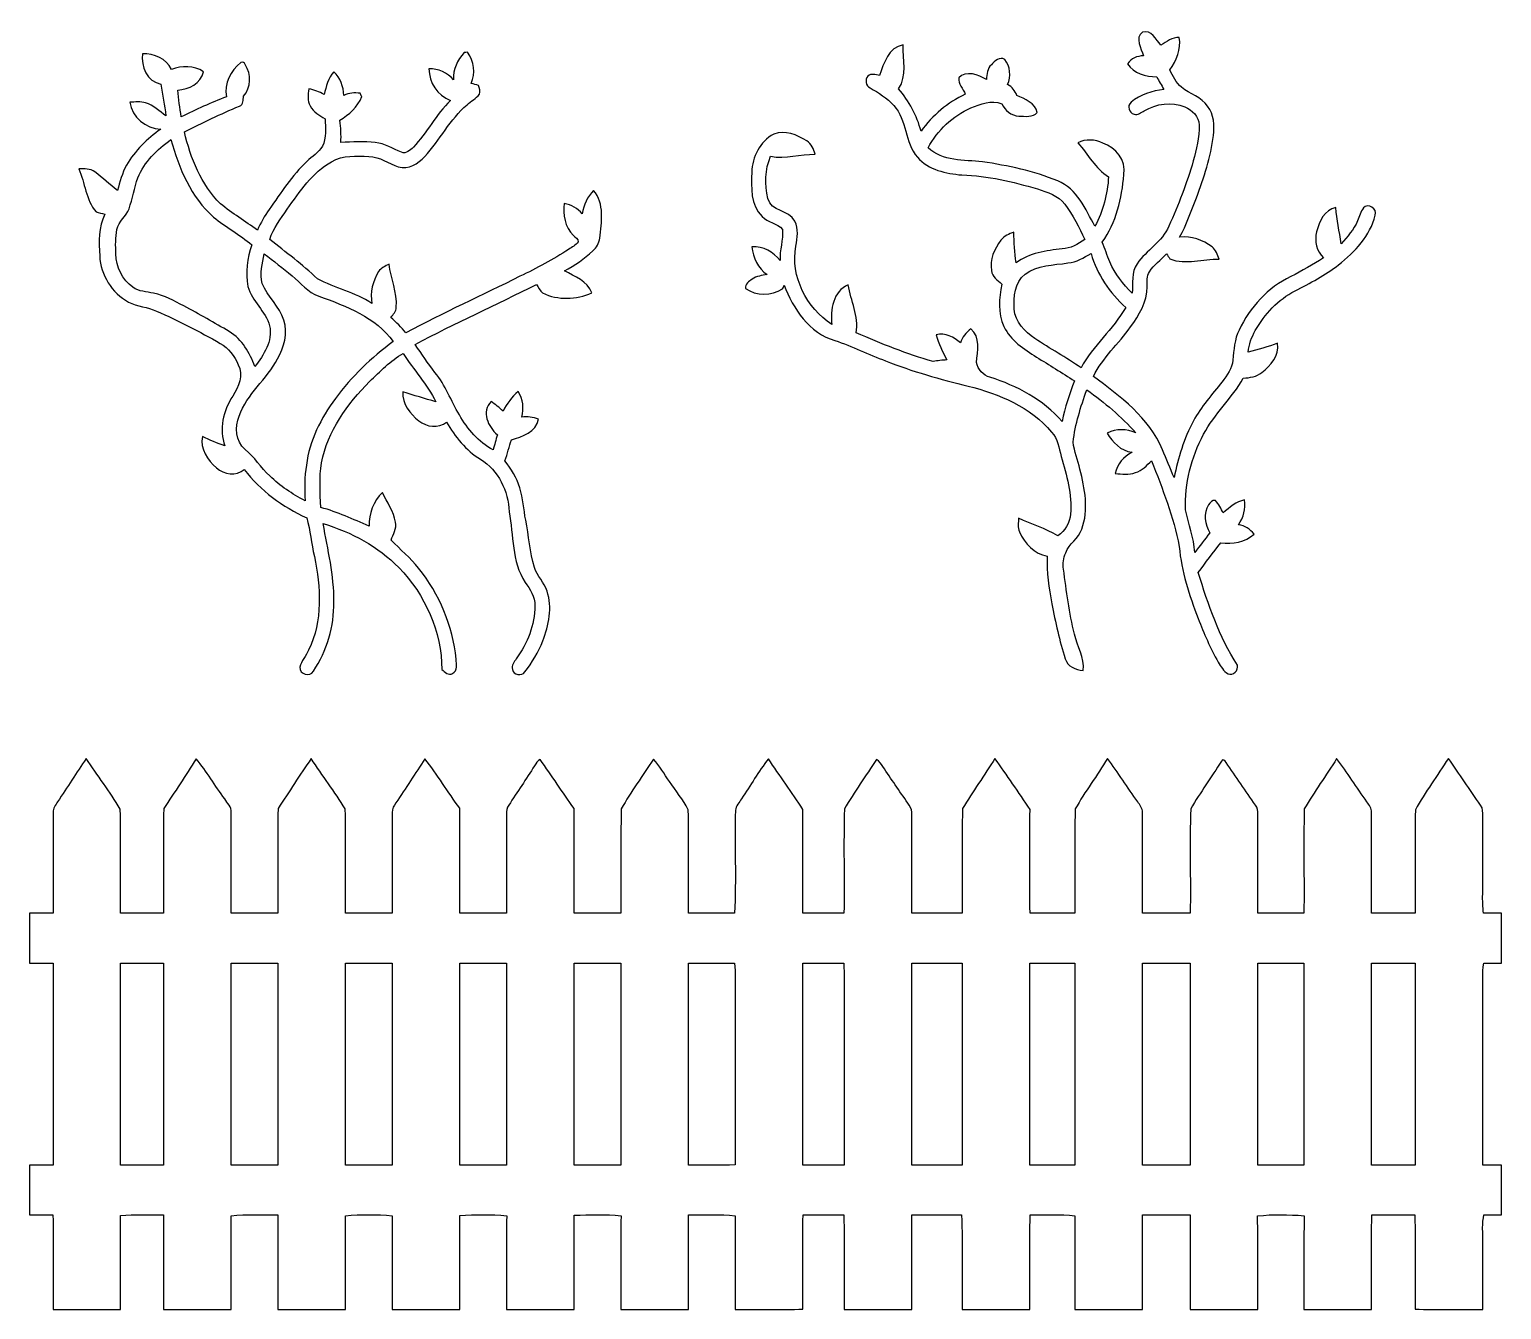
# Model space of a CAD drawing. Header units: centimetres. Extents: x -12.7 to 12.7, y -11 to 11.1.
import ezdxf

# ---------------------------------------------------------------- set-up
doc = ezdxf.new("R2010")
doc.units = ezdxf.units.CM
doc.header["$MEASUREMENT"] = 0
doc.layers.add('Camada 1', color=7, linetype='Continuous')

msp = doc.modelspace()

# ---------------------------------------------------------------- linework, layer by layer
at = {"layer": 'Camada 1', "color": 156}
for points, knots in [([(6.50628, 11.02465), (6.65692, 11.07016), (6.74051, 10.89448), (6.82237, 10.80028), (6.82237, 10.80028), (6.92255, 10.85814), (7.0171, 10.93363), (7.14021, 10.93187), (7.14021, 10.93187), (7.1702, 10.72902), (7.09329, 10.53182), (6.97371, 10.37131), (6.97371, 10.37131), (7.03367, 10.26689), (7.0806, 10.148), (7.17937, 10.07286), (7.17937, 10.07286), (7.32189, 9.95397), (7.52191, 9.906), (7.62811, 9.74442), (7.62811, 9.74442), (7.73747, 9.60154), (7.75122, 9.41246), (7.73007, 9.23995), (7.73007, 9.23995), (7.68385, 8.86953), (7.56355, 8.51358), (7.4362, 8.16468), (7.4362, 8.16468), (7.34552, 7.93537), (7.26157, 7.70254), (7.14516, 7.48488), (7.14516, 7.48488), (7.34835, 7.51804), (7.5445, 7.43584), (7.70607, 7.31872), (7.70607, 7.31872), (7.77416, 7.26863), (7.79744, 7.18326), (7.8299, 7.10952), (7.8299, 7.10952), (7.5452, 7.11412), (7.25557, 7.00546), (6.97759, 7.1127), (6.97759, 7.1127), (6.95783, 7.14128), (6.93807, 7.16986), (6.91868, 7.19842), (6.91868, 7.19842), (6.81989, 7.09719), (6.70665, 7.00792), (6.62481, 6.89222), (6.62481, 6.89222), (6.57189, 6.81567), (6.59058, 6.71971), (6.58566, 6.63256), (6.58566, 6.63256), (6.58883, 6.37292), (6.4456, 6.14257), (6.29849, 5.93936), (6.29849, 5.93936), (6.09282, 5.64868), (5.81766, 5.40914), (5.65714, 5.08669), (5.65714, 5.08669), (6.1214, 4.74098), (6.61952, 4.37161), (6.84847, 3.81987), (6.84847, 3.81987), (6.91902, 3.66182), (6.98112, 3.4999), (7.0499, 3.34115), (7.0499, 3.34115), (7.12045, 3.67875), (7.21959, 4.01389), (7.38433, 4.3187), (7.38433, 4.3187), (7.51804, 4.56494), (7.70607, 4.77378), (7.87893, 4.99215), (7.87893, 4.99215), (7.96113, 5.1047), (8.0539, 5.22323), (8.06555, 5.36787), (8.06555, 5.36787), (8.07931, 5.54355), (8.09166, 5.72452), (8.17245, 5.88468), (8.17245, 5.88468), (8.35871, 6.27768), (8.66951, 6.61952), (9.06463, 6.80895), (9.06463, 6.80895), (9.25795, 6.90491), (9.44421, 7.01462), (9.6273, 7.12964), (9.6273, 7.12964), (9.50312, 7.24464), (9.47101, 7.42032), (9.50736, 7.58084), (9.50736, 7.58084), (9.5592, 7.75652), (9.6414, 7.95937), (9.84284, 8.00064), (9.84284, 8.00064), (9.85131, 7.78898), (9.90177, 7.58331), (9.93386, 7.37517), (9.93386, 7.37517), (10.03899, 7.49687), (10.15152, 7.61717), (10.21503, 7.76746), (10.21503, 7.76746), (10.25065, 7.84119), (10.26617, 7.9255), (10.31558, 7.99218), (10.31558, 7.99218), (10.39705, 8.08248), (10.56145, 7.97806), (10.52194, 7.86587), (10.52194, 7.86587), (10.43023, 7.51099), (10.17093, 7.22877), (9.8873, 7.01004), (9.8873, 7.01004), (9.65553, 6.8326), (9.39729, 6.69325), (9.13729, 6.56166), (9.13729, 6.56166), (8.84378, 6.41244), (8.61306, 6.15984), (8.45149, 5.87587), (8.45149, 5.87587), (8.38553, 5.76226), (8.34178, 5.63633), (8.32626, 5.50579), (8.32626, 5.50579), (8.49948, 5.54496), (8.66916, 5.59893), (8.83673, 5.6582), (8.83673, 5.6582), (8.8706, 5.44512), (8.71536, 5.27685), (8.56509, 5.15126), (8.56509, 5.15126), (8.47266, 5.08175), (8.35589, 5.06411), (8.24406, 5.05495), (8.24406, 5.05495), (8.05039, 4.70887), (7.74559, 4.44005), (7.55931, 4.08905), (7.55931, 4.08905), (7.348, 3.69005), (7.23087, 3.23673), (7.24817, 2.78448), (7.24817, 2.78448), (7.29721, 2.53894), (7.39457, 2.30222), (7.4055, 2.04927), (7.4055, 2.04927), (7.49335, 2.1611), (7.58084, 2.27329), (7.66585, 2.3876), (7.66585, 2.3876), (7.58472, 2.53223), (7.54873, 2.72555), (7.6447, 2.8716), (7.6447, 2.8716), (7.67432, 2.90583), (7.7096, 2.95804), (7.76286, 2.94498), (7.76286, 2.94498), (7.82319, 2.88395), (7.85847, 2.80528), (7.89763, 2.73015), (7.89763, 2.73015), (8.00593, 2.82645), (8.11812, 2.92981), (8.26698, 2.95556), (8.26698, 2.95556), (8.2892, 2.80317), (8.24723, 2.6543), (8.16327, 2.52694), (8.16327, 2.52694), (8.27193, 2.51037), (8.36295, 2.4518), (8.42963, 2.36536), (8.42963, 2.36536), (8.27863, 2.21826), (8.05602, 2.19745), (7.85671, 2.21614), (7.85671, 2.21614), (7.72442, 2.04681), (7.59354, 1.87642), (7.4669, 1.70285), (7.4669, 1.70285), (7.63588, 1.15076), (7.82813, 0.59477), (8.14246, 0.10688), (8.14246, 0.10688), (8.16785, 0.0141), (8.07013, -0.07937), (7.98018, -0.04304), (7.98018, -0.04304), (7.90222, 0.00316), (7.856, 0.08395), (7.80979, 0.1584), (7.80979, 0.1584), (7.67326, 0.39899), (7.56462, 0.65405), (7.46512, 0.91157), (7.46512, 0.91157), (7.31307, 1.31163), (7.17408, 1.72261), (7.13987, 2.15194), (7.13987, 2.15194), (7.04179, 2.66276), (6.84988, 3.14888), (6.6608, 3.63149), (6.6608, 3.63149), (6.5793, 3.54965), (6.49605, 3.46039), (6.38174, 3.42618), (6.38174, 3.42618), (6.27097, 3.38454), (6.14997, 3.39936), (6.03496, 3.411), (6.03496, 3.411), (6.06882, 3.57258), (6.17819, 3.70311), (6.32388, 3.77684), (6.32388, 3.77684), (6.13268, 3.80576), (5.98382, 3.94299), (5.89704, 4.10951), (5.89704, 4.10951), (6.0533, 4.18853), (6.2304, 4.18182), (6.38951, 4.11198), (6.38951, 4.11198), (6.13938, 4.39313), (5.85045, 4.63727), (5.54355, 4.85315), (5.54355, 4.85315), (5.43701, 4.56106), (5.34387, 4.26049), (5.30859, 3.95076), (5.30859, 3.95076), (5.32518, 3.79236), (5.38973, 3.64313), (5.42536, 3.48826), (5.42536, 3.48826), (5.50969, 3.15241), (5.582, 2.78482), (5.45606, 2.45004), (5.45606, 2.45004), (5.40525, 2.28669), (5.22922, 2.20661), (5.17983, 2.04294), (5.17983, 2.04294), (5.14208, 1.95403), (5.12762, 1.85666), (5.14208, 1.76072), (5.14208, 1.76072), (5.19112, 1.3843), (5.23909, 1.00646), (5.33047, 0.63746), (5.33047, 0.63746), (5.37774, 0.42862), (5.51074, 0.236), (5.48004, 0.01376), (5.48004, 0.01376), (5.35094, 0.02187), (5.21229, 0.08395), (5.17243, 0.21731), (5.17243, 0.21731), (5.07188, 0.52704), (5.00274, 0.84596), (4.93923, 1.16487), (4.93923, 1.16487), (4.89372, 1.43544), (4.84116, 1.70885), (4.86233, 1.98437), (4.86233, 1.98437), (4.63585, 2.0253), (4.4718, 2.2038), (4.37973, 2.40488), (4.37973, 2.40488), (4.34869, 2.47967), (4.36562, 2.56292), (4.36491, 2.64089), (4.36491, 2.64089), (4.58857, 2.53223), (4.83198, 2.46839), (5.04331, 2.33398), (5.04331, 2.33398), (5.16924, 2.42005), (5.24827, 2.5601), (5.26274, 2.71144), (5.26274, 2.71144), (5.29907, 3.05152), (5.18936, 3.38313), (5.10187, 3.70699), (5.10187, 3.70699), (5.06095, 3.85092), (5.04296, 4.01038), (4.93676, 4.12503), (4.93676, 4.12503), (4.57446, 4.55648), (4.03153, 4.78401), (3.49708, 4.91878), (3.49708, 4.91878), (3.01342, 5.03344), (2.53505, 5.17348), (2.07151, 5.3541), (2.07151, 5.3541), (1.77658, 5.46206), (1.49577, 5.60634), (1.19698, 5.70442), (1.19698, 5.70442), (0.75459, 5.83211), (0.47871, 6.25333), (0.32137, 6.6615), (0.32137, 6.6615), (0.31255, 6.63892), (0.30409, 6.61634), (0.29562, 6.59377), (0.29562, 6.59377), (0.10054, 6.47276), (-0.15733, 6.4664), (-0.34536, 6.60469), (-0.34536, 6.60469), (-0.36054, 6.68197), (-0.28292, 6.72394), (-0.23071, 6.76205), (-0.23071, 6.76205), (-0.15451, 6.81531), (-0.06173, 6.83012), (0.02857, 6.84142), (0.02857, 6.84142), (-0.12946, 6.95184), (-0.21836, 7.13176), (-0.23354, 7.32155), (-0.23354, 7.32155), (-0.03986, 7.33319), (0.13652, 7.23299), (0.2533, 7.08342), (0.2533, 7.08342), (0.23777, 7.26439), (0.30868, 7.44044), (0.29386, 7.62), (0.29386, 7.62), (0.20637, 7.73289), (0.03632, 7.73677), (-0.0582, 7.84613), (-0.0582, 7.84613), (-0.26105, 8.04156), (-0.24623, 8.34777), (-0.23777, 8.60742), (-0.23777, 8.60742), (-0.23247, 8.87095), (-0.0956, 9.1387), (0.14252, 9.26324), (0.14252, 9.26324), (0.33867, 9.34507), (0.54575, 9.24912), (0.71332, 9.14646), (0.71332, 9.14646), (0.79657, 9.09848), (0.83326, 9.00641), (0.85831, 8.91857), (0.85831, 8.91857), (0.60006, 8.92245), (0.34678, 8.8325), (0.0889, 8.88188), (0.0889, 8.88188), (-0.01128, 8.65504), (-0.01693, 8.39328), (0.04234, 8.15551), (0.04234, 8.15551), (0.09596, 7.9248), (0.40815, 7.96148), (0.50375, 7.76393), (0.50375, 7.76393), (0.57608, 7.63128), (0.54821, 7.47501), (0.5228, 7.33354), (0.5228, 7.33354), (0.42791, 6.81073), (0.70908, 6.26604), (1.14547, 5.98099), (1.14547, 5.98099), (1.11371, 6.22899), (1.16874, 6.55742), (1.42558, 6.66715), (1.42558, 6.66715), (1.47214, 6.38951), (1.61008, 6.12457), (1.56562, 5.83671), (1.56562, 5.83671), (1.99884, 5.64902), (2.43804, 5.47263), (2.89243, 5.34282), (2.89243, 5.34282), (2.97074, 5.35834), (3.04977, 5.36609), (3.12985, 5.36963), (3.12985, 5.36963), (3.05364, 5.50791), (2.98838, 5.65255), (2.94464, 5.80424), (2.94464, 5.80424), (3.09915, 5.84022), (3.25508, 5.77179), (3.36373, 5.66349), (3.36373, 5.66349), (3.39514, 5.76262), (3.46428, 5.83917), (3.54012, 5.9069), (3.54012, 5.9069), (3.71863, 5.76721), (3.6509, 5.52062), (3.64348, 5.32659), (3.64348, 5.32659), (3.66041, 5.20946), (3.75673, 5.10187), (3.87278, 5.07223), (3.87278, 5.07223), (4.33987, 4.92371), (4.79036, 4.68312), (5.11703, 4.31024), (5.11703, 4.31024), (5.16113, 4.55012), (5.2465, 4.77906), (5.33118, 5.00698), (5.33118, 5.00698), (5.11562, 5.14843), (4.89761, 5.28601), (4.67642, 5.4183), (4.67642, 5.4183), (4.4584, 5.55483), (4.22768, 5.70618), (4.11444, 5.94713), (4.11444, 5.94713), (4.00156, 6.17431), (4.02941, 6.43819), (4.07704, 6.67843), (4.07704, 6.67843), (4.00897, 6.74758), (3.90666, 6.80402), (3.90031, 6.91198), (3.90031, 6.91198), (3.85867, 7.10352), (3.95498, 7.28274), (4.06047, 7.43479), (4.06047, 7.43479), (4.11232, 7.51099), (4.20546, 7.53779), (4.28483, 7.5759), (4.28483, 7.5759), (4.28695, 7.3988), (4.30459, 7.22277), (4.32257, 7.04673), (4.32257, 7.04673), (4.55471, 7.21147), (4.84152, 7.25945), (5.1188, 7.28345), (5.1188, 7.28345), (5.26308, 7.29085), (5.39043, 7.36599), (5.50721, 7.44502), (5.50721, 7.44502), (5.4116, 7.65844), (5.30472, 7.8687), (5.16395, 8.05602), (5.16395, 8.05602), (5.05283, 8.20842), (4.86163, 8.26099), (4.69194, 8.3199), (4.69194, 8.3199), (4.2679, 8.44444), (3.83292, 8.54533), (3.38949, 8.56014), (3.38949, 8.56014), (3.11431, 8.58519), (2.81023, 8.64517), (2.6229, 8.86707), (2.6229, 8.86707), (2.39783, 9.12106), (2.44369, 9.50841), (2.21192, 9.75713), (2.21192, 9.75713), (2.10007, 9.88907), (1.9498, 9.97691), (1.8034, 10.06369), (1.8034, 10.06369), (1.72437, 10.09508), (1.71874, 10.20374), (1.76318, 10.26512), (1.76318, 10.26512), (1.82104, 10.3191), (1.90112, 10.28594), (1.96885, 10.27571), (1.96885, 10.27571), (2.04294, 10.48278), (2.11737, 10.76642), (2.37455, 10.80205), (2.37455, 10.80205), (2.36643, 10.54981), (2.44934, 10.27288), (2.29729, 10.04746), (2.29729, 10.04746), (2.47721, 9.83473), (2.61231, 9.58426), (2.68393, 9.31439), (2.68393, 9.31439), (2.87901, 9.5885), (3.14184, 9.81109), (3.44769, 9.95257), (3.44769, 9.95257), (3.40959, 10.04746), (3.32387, 10.12789), (3.33304, 10.2369), (3.33304, 10.2369), (3.45722, 10.36672), (3.67982, 10.29476), (3.81175, 10.20515), (3.81175, 10.20515), (3.81881, 10.29582), (3.82658, 10.39494), (3.89714, 10.46127), (3.89714, 10.46127), (3.95145, 10.5223), (4.04354, 10.61366), (4.12679, 10.54981), (4.12679, 10.54981), (4.22697, 10.43446), (4.23579, 10.25913), (4.17829, 10.12119), (4.17829, 10.12119), (4.25272, 10.07921), (4.30705, 10.01323), (4.33704, 9.93352), (4.33704, 9.93352), (4.47569, 9.87036), (4.6549, 9.80369), (4.68841, 9.63507), (4.68841, 9.63507), (4.61892, 9.54898), (4.47321, 9.57438), (4.37161, 9.5765), (4.37161, 9.5765), (4.23827, 9.58215), (4.13349, 9.67422), (4.07528, 9.78887), (4.07528, 9.78887), (3.89573, 9.85696), (3.71086, 9.78288), (3.54295, 9.71584), (3.54295, 9.71584), (3.2265, 9.58144), (2.9732, 9.32779), (2.80492, 9.03111), (2.80492, 9.03111), (3.05647, 8.79333), (3.42406, 8.81909), (3.74332, 8.78804), (3.74332, 8.78804), (4.18465, 8.71889), (4.62808, 8.6307), (5.04189, 8.45784), (5.04189, 8.45784), (5.37491, 8.32414), (5.52202, 7.9703), (5.68325, 7.67644), (5.68325, 7.67644), (5.82648, 7.93714), (5.90091, 8.23312), (5.91925, 8.5291), (5.91925, 8.5291), (5.68819, 8.66845), (5.5686, 8.92033), (5.38833, 9.11189), (5.38833, 9.11189), (5.52414, 9.18774), (5.68359, 9.17363), (5.82048, 9.10907), (5.82048, 9.10907), (6.04555, 9.04275), (6.22828, 8.80709), (6.18418, 8.56721), (6.18418, 8.56721), (6.1468, 8.15939), (6.05649, 7.73711), (5.80743, 7.40197), (5.80743, 7.40197), (5.85399, 7.28839), (5.89704, 7.17337), (5.94289, 7.05943), (5.94289, 7.05943), (6.02684, 6.8527), (6.17254, 6.67878), (6.326, 6.52003), (6.326, 6.52003), (6.34965, 6.69008), (6.30307, 6.88128), (6.41139, 7.0298), (6.41139, 7.0298), (6.57436, 7.26157), (6.84176, 7.40903), (6.95995, 7.67503), (6.95995, 7.67503), (7.12435, 8.04086), (7.26897, 8.41657), (7.3808, 8.8018), (7.3808, 8.8018), (7.43338, 9.00394), (7.48982, 9.21032), (7.48383, 9.42128), (7.48383, 9.42128), (7.48205, 9.56733), (7.36353, 9.68304), (7.23477, 9.73348), (7.23477, 9.73348), (7.00792, 9.82768), (6.74051, 9.79311), (6.53413, 9.66505), (6.53413, 9.66505), (6.47946, 9.63859), (6.42443, 9.58638), (6.35952, 9.60754), (6.35952, 9.60754), (6.27203, 9.62942), (6.2304, 9.75536), (6.30872, 9.81321), (6.30872, 9.81321), (6.46289, 9.95257), (6.67278, 10.00619), (6.87351, 10.03723), (6.87351, 10.03723), (6.83083, 10.10884), (6.78956, 10.1808), (6.7497, 10.25383), (6.7497, 10.25383), (6.56132, 10.25842), (6.35034, 10.30393), (6.24804, 10.47997), (6.24804, 10.47997), (6.30872, 10.5738), (6.41208, 10.61155), (6.52003, 10.61684), (6.52003, 10.61684), (6.4837, 10.74173), (6.36656, 10.92623), (6.50628, 11.02465)], [0, 0, 0, 0, 0.00606061, 0.00606061, 0.00606061, 0.00606061, 0.01212121, 0.01212121, 0.01212121, 0.01212121, 0.01818182, 0.01818182, 0.01818182, 0.01818182, 0.02424242, 0.02424242, 0.02424242, 0.02424242, 0.03030303, 0.03030303, 0.03030303, 0.03030303, 0.03636364, 0.03636364, 0.03636364, 0.03636364, 0.04242424, 0.04242424, 0.04242424, 0.04242424, 0.04848485, 0.04848485, 0.04848485, 0.04848485, 0.05454545, 0.05454545, 0.05454545, 0.05454545, 0.06060606, 0.06060606, 0.06060606, 0.06060606, 0.06666667, 0.06666667, 0.06666667, 0.06666667, 0.07272727, 0.07272727, 0.07272727, 0.07272727, 0.07878788, 0.07878788, 0.07878788, 0.07878788, 0.08484848, 0.08484848, 0.08484848, 0.08484848, 0.09090909, 0.09090909, 0.09090909, 0.09090909, 0.0969697, 0.0969697, 0.0969697, 0.0969697, 0.1030303, 0.1030303, 0.1030303, 0.1030303, 0.10909091, 0.10909091, 0.10909091, 0.10909091, 0.11515152, 0.11515152, 0.11515152, 0.11515152, 0.12121212, 0.12121212, 0.12121212, 0.12121212, 0.12727273, 0.12727273, 0.12727273, 0.12727273, 0.13333333, 0.13333333, 0.13333333, 0.13333333, 0.13939394, 0.13939394, 0.13939394, 0.13939394, 0.14545455, 0.14545455, 0.14545455, 0.14545455, 0.15151515, 0.15151515, 0.15151515, 0.15151515, 0.15757576, 0.15757576, 0.15757576, 0.15757576, 0.16363636, 0.16363636, 0.16363636, 0.16363636, 0.16969697, 0.16969697, 0.16969697, 0.16969697, 0.17575758, 0.17575758, 0.17575758, 0.17575758, 0.18181818, 0.18181818, 0.18181818, 0.18181818, 0.18787879, 0.18787879, 0.18787879, 0.18787879, 0.19393939, 0.19393939, 0.19393939, 0.19393939, 0.2, 0.2, 0.2, 0.2, 0.20606061, 0.20606061, 0.20606061, 0.20606061, 0.21212121, 0.21212121, 0.21212121, 0.21212121, 0.21818182, 0.21818182, 0.21818182, 0.21818182, 0.22424242, 0.22424242, 0.22424242, 0.22424242, 0.23030303, 0.23030303, 0.23030303, 0.23030303, 0.23636364, 0.23636364, 0.23636364, 0.23636364, 0.24242424, 0.24242424, 0.24242424, 0.24242424, 0.24848485, 0.24848485, 0.24848485, 0.24848485, 0.25454545, 0.25454545, 0.25454545, 0.25454545, 0.26060606, 0.26060606, 0.26060606, 0.26060606, 0.26666667, 0.26666667, 0.26666667, 0.26666667, 0.27272727, 0.27272727, 0.27272727, 0.27272727, 0.27878788, 0.27878788, 0.27878788, 0.27878788, 0.28484848, 0.28484848, 0.28484848, 0.28484848, 0.29090909, 0.29090909, 0.29090909, 0.29090909, 0.2969697, 0.2969697, 0.2969697, 0.2969697, 0.3030303, 0.3030303, 0.3030303, 0.3030303, 0.30909091, 0.30909091, 0.30909091, 0.30909091, 0.31515152, 0.31515152, 0.31515152, 0.31515152, 0.32121212, 0.32121212, 0.32121212, 0.32121212, 0.32727273, 0.32727273, 0.32727273, 0.32727273, 0.33333333, 0.33333333, 0.33333333, 0.33333333, 0.33939394, 0.33939394, 0.33939394, 0.33939394, 0.34545455, 0.34545455, 0.34545455, 0.34545455, 0.35151515, 0.35151515, 0.35151515, 0.35151515, 0.35757576, 0.35757576, 0.35757576, 0.35757576, 0.36363636, 0.36363636, 0.36363636, 0.36363636, 0.36969697, 0.36969697, 0.36969697, 0.36969697, 0.37575758, 0.37575758, 0.37575758, 0.37575758, 0.38181818, 0.38181818, 0.38181818, 0.38181818, 0.38787879, 0.38787879, 0.38787879, 0.38787879, 0.39393939, 0.39393939, 0.39393939, 0.39393939, 0.4, 0.4, 0.4, 0.4, 0.40606061, 0.40606061, 0.40606061, 0.40606061, 0.41212121, 0.41212121, 0.41212121, 0.41212121, 0.41818182, 0.41818182, 0.41818182, 0.41818182, 0.42424242, 0.42424242, 0.42424242, 0.42424242, 0.43030303, 0.43030303, 0.43030303, 0.43030303, 0.43636364, 0.43636364, 0.43636364, 0.43636364, 0.44242424, 0.44242424, 0.44242424, 0.44242424, 0.44848485, 0.44848485, 0.44848485, 0.44848485, 0.45454545, 0.45454545, 0.45454545, 0.45454545, 0.46060606, 0.46060606, 0.46060606, 0.46060606, 0.46666667, 0.46666667, 0.46666667, 0.46666667, 0.47272727, 0.47272727, 0.47272727, 0.47272727, 0.47878788, 0.47878788, 0.47878788, 0.47878788, 0.48484848, 0.48484848, 0.48484848, 0.48484848, 0.49090909, 0.49090909, 0.49090909, 0.49090909, 0.4969697, 0.4969697, 0.4969697, 0.4969697, 0.5030303, 0.5030303, 0.5030303, 0.5030303, 0.50909091, 0.50909091, 0.50909091, 0.50909091, 0.51515152, 0.51515152, 0.51515152, 0.51515152, 0.52121212, 0.52121212, 0.52121212, 0.52121212, 0.52727273, 0.52727273, 0.52727273, 0.52727273, 0.53333333, 0.53333333, 0.53333333, 0.53333333, 0.53939394, 0.53939394, 0.53939394, 0.53939394, 0.54545455, 0.54545455, 0.54545455, 0.54545455, 0.55151515, 0.55151515, 0.55151515, 0.55151515, 0.55757576, 0.55757576, 0.55757576, 0.55757576, 0.56363636, 0.56363636, 0.56363636, 0.56363636, 0.56969697, 0.56969697, 0.56969697, 0.56969697, 0.57575758, 0.57575758, 0.57575758, 0.57575758, 0.58181818, 0.58181818, 0.58181818, 0.58181818, 0.58787879, 0.58787879, 0.58787879, 0.58787879, 0.59393939, 0.59393939, 0.59393939, 0.59393939, 0.6, 0.6, 0.6, 0.6, 0.60606061, 0.60606061, 0.60606061, 0.60606061, 0.61212121, 0.61212121, 0.61212121, 0.61212121, 0.61818182, 0.61818182, 0.61818182, 0.61818182, 0.62424242, 0.62424242, 0.62424242, 0.62424242, 0.63030303, 0.63030303, 0.63030303, 0.63030303, 0.63636364, 0.63636364, 0.63636364, 0.63636364, 0.64242424, 0.64242424, 0.64242424, 0.64242424, 0.64848485, 0.64848485, 0.64848485, 0.64848485, 0.65454545, 0.65454545, 0.65454545, 0.65454545, 0.66060606, 0.66060606, 0.66060606, 0.66060606, 0.66666667, 0.66666667, 0.66666667, 0.66666667, 0.67272727, 0.67272727, 0.67272727, 0.67272727, 0.67878788, 0.67878788, 0.67878788, 0.67878788, 0.68484848, 0.68484848, 0.68484848, 0.68484848, 0.69090909, 0.69090909, 0.69090909, 0.69090909, 0.6969697, 0.6969697, 0.6969697, 0.6969697, 0.7030303, 0.7030303, 0.7030303, 0.7030303, 0.70909091, 0.70909091, 0.70909091, 0.70909091, 0.71515152, 0.71515152, 0.71515152, 0.71515152, 0.72121212, 0.72121212, 0.72121212, 0.72121212, 0.72727273, 0.72727273, 0.72727273, 0.72727273, 0.73333333, 0.73333333, 0.73333333, 0.73333333, 0.73939394, 0.73939394, 0.73939394, 0.73939394, 0.74545455, 0.74545455, 0.74545455, 0.74545455, 0.75151515, 0.75151515, 0.75151515, 0.75151515, 0.75757576, 0.75757576, 0.75757576, 0.75757576, 0.76363636, 0.76363636, 0.76363636, 0.76363636, 0.76969697, 0.76969697, 0.76969697, 0.76969697, 0.77575758, 0.77575758, 0.77575758, 0.77575758, 0.78181818, 0.78181818, 0.78181818, 0.78181818, 0.78787879, 0.78787879, 0.78787879, 0.78787879, 0.79393939, 0.79393939, 0.79393939, 0.79393939, 0.8, 0.8, 0.8, 0.8, 0.80606061, 0.80606061, 0.80606061, 0.80606061, 0.81212121, 0.81212121, 0.81212121, 0.81212121, 0.81818182, 0.81818182, 0.81818182, 0.81818182, 0.82424242, 0.82424242, 0.82424242, 0.82424242, 0.83030303, 0.83030303, 0.83030303, 0.83030303, 0.83636364, 0.83636364, 0.83636364, 0.83636364, 0.84242424, 0.84242424, 0.84242424, 0.84242424, 0.84848485, 0.84848485, 0.84848485, 0.84848485, 0.85454545, 0.85454545, 0.85454545, 0.85454545, 0.86060606, 0.86060606, 0.86060606, 0.86060606, 0.86666667, 0.86666667, 0.86666667, 0.86666667, 0.87272727, 0.87272727, 0.87272727, 0.87272727, 0.87878788, 0.87878788, 0.87878788, 0.87878788, 0.88484848, 0.88484848, 0.88484848, 0.88484848, 0.89090909, 0.89090909, 0.89090909, 0.89090909, 0.8969697, 0.8969697, 0.8969697, 0.8969697, 0.9030303, 0.9030303, 0.9030303, 0.9030303, 0.90909091, 0.90909091, 0.90909091, 0.90909091, 0.91515152, 0.91515152, 0.91515152, 0.91515152, 0.92121212, 0.92121212, 0.92121212, 0.92121212, 0.92727273, 0.92727273, 0.92727273, 0.92727273, 0.93333333, 0.93333333, 0.93333333, 0.93333333, 0.93939394, 0.93939394, 0.93939394, 0.93939394, 0.94545455, 0.94545455, 0.94545455, 0.94545455, 0.95151515, 0.95151515, 0.95151515, 0.95151515, 0.95757576, 0.95757576, 0.95757576, 0.95757576, 0.96363636, 0.96363636, 0.96363636, 0.96363636, 0.96969697, 0.96969697, 0.96969697, 0.96969697, 0.97575758, 0.97575758, 0.97575758, 0.97575758, 0.98181818, 0.98181818, 0.98181818, 0.98181818, 0.98787879, 0.98787879, 0.98787879, 0.98787879, 1, 1, 1, 1]), ([(-5.19818, 10.67258), (-5.18407, 10.674), (-5.15584, 10.67681), (-5.14173, 10.67822), (-5.14173, 10.67822), (-5.03096, 10.52018), (-5.00133, 10.31839), (-5.07576, 10.13882), (-5.07576, 10.13882), (-5.03414, 10.12754), (-4.99215, 10.1166), (-4.95017, 10.10531), (-4.95017, 10.10531), (-4.94488, 10.05522), (-4.9096, 10.00125), (-4.93642, 9.95257), (-4.93642, 9.95257), (-4.99674, 9.88025), (-5.08, 9.83262), (-5.14914, 9.77018), (-5.14914, 9.77018), (-5.44476, 9.5183), (-5.61798, 9.16128), (-5.87762, 8.878), (-5.87762, 8.878), (-5.99193, 8.75312), (-6.16091, 8.64975), (-6.33589, 8.70126), (-6.33589, 8.70126), (-6.50346, 8.76299), (-6.65726, 8.87236), (-6.84142, 8.88012), (-6.84142, 8.88012), (-7.05838, 8.88858), (-7.29297, 8.90516), (-7.4877, 8.78945), (-7.4877, 8.78945), (-7.81755, 8.5986), (-8.03557, 8.2744), (-8.25146, 7.9703), (-8.25146, 7.9703), (-8.36471, 7.8052), (-8.49312, 7.64329), (-8.5538, 7.44926), (-8.5538, 7.44926), (-8.27511, 7.22806), (-7.98971, 7.01392), (-7.73077, 6.76945), (-7.73077, 6.76945), (-7.42738, 6.60822), (-7.08201, 6.53345), (-6.79167, 6.3433), (-6.79167, 6.3433), (-6.82412, 6.53345), (-6.7765, 6.72958), (-6.67702, 6.89256), (-6.67702, 6.89256), (-6.63468, 6.95888), (-6.55849, 6.98746), (-6.49252, 7.02344), (-6.49252, 7.02344), (-6.46994, 6.77226), (-6.34646, 6.5345), (-6.37222, 6.27909), (-6.37222, 6.27909), (-6.37046, 6.20781), (-6.42231, 6.1549), (-6.46324, 6.1027), (-6.46324, 6.1027), (-6.37046, 6.0198), (-6.28473, 5.92949), (-6.2043, 5.83459), (-6.2043, 5.83459), (-5.56012, 6.18348), (-4.89196, 6.48582), (-4.2365, 6.81248), (-4.2365, 6.81248), (-3.94616, 6.94689), (-3.66818, 7.10671), (-3.39653, 7.27497), (-3.39653, 7.27497), (-3.33833, 7.31343), (-3.27518, 7.34835), (-3.23249, 7.4048), (-3.23249, 7.4048), (-3.22757, 7.46018), (-3.28719, 7.48276), (-3.31611, 7.51945), (-3.31611, 7.51945), (-3.46745, 7.65668), (-3.49215, 7.87788), (-3.47239, 8.07049), (-3.47239, 8.07049), (-3.35104, 8.04545), (-3.24238, 7.98442), (-3.16194, 7.88987), (-3.16194, 7.88987), (-3.13901, 8.04262), (-3.07586, 8.18585), (-2.96509, 8.29522), (-2.96509, 8.29522), (-2.77388, 8.06132), (-2.82787, 7.74593), (-2.85891, 7.46972), (-2.85891, 7.46972), (-2.87372, 7.38611), (-2.91535, 7.30778), (-2.97885, 7.25099), (-2.97885, 7.25099), (-3.12561, 7.11482), (-3.28999, 6.99664), (-3.4685, 6.90527), (-3.4685, 6.90527), (-3.29177, 6.80931), (-3.07128, 6.7324), (-2.9979, 6.52497), (-2.9979, 6.52497), (-3.2639, 6.41139), (-3.58174, 6.39444), (-3.84493, 6.52531), (-3.84493, 6.52531), (-3.89254, 6.56378), (-3.91653, 6.62269), (-3.94935, 6.67244), (-3.94935, 6.67244), (-4.64538, 6.32283), (-5.35727, 6.00357), (-6.04485, 5.63633), (-6.04485, 5.63633), (-5.93266, 5.47404), (-5.82436, 5.30895), (-5.70301, 5.15301), (-5.70301, 5.15301), (-5.52062, 4.93572), (-5.4296, 4.66231), (-5.28143, 4.42348), (-5.28143, 4.42348), (-5.14278, 4.17653), (-4.95087, 3.95498), (-4.70005, 3.8174), (-4.70005, 3.8174), (-4.67501, 3.90489), (-4.6503, 3.99238), (-4.62633, 4.07987), (-4.62633, 4.07987), (-4.78895, 4.21604), (-4.90536, 4.47815), (-4.73428, 4.6549), (-4.73428, 4.6549), (-4.66266, 4.60304), (-4.59387, 4.54766), (-4.5279, 4.48909), (-4.5279, 4.48909), (-4.45593, 4.61186), (-4.38291, 4.73886), (-4.26614, 4.82494), (-4.26614, 4.82494), (-4.18429, 4.69299), (-4.16172, 4.53354), (-4.20687, 4.38467), (-4.20687, 4.38467), (-4.1081, 4.40124), (-4.01038, 4.3815), (-3.91724, 4.34798), (-3.91724, 4.34798), (-3.9497, 4.12855), (-4.1977, 4.04566), (-4.38396, 3.99413), (-4.38396, 3.99413), (-4.41995, 3.87244), (-4.45416, 3.75002), (-4.49545, 3.62973), (-4.49545, 3.62973), (-4.38396, 3.49144), (-4.29331, 3.3355), (-4.24074, 3.16512), (-4.24074, 3.16512), (-4.17936, 2.9852), (-4.17547, 2.79293), (-4.13666, 2.60809), (-4.13666, 2.60809), (-4.08305, 2.33644), (-4.07, 2.05634), (-3.98673, 1.79105), (-3.98673, 1.79105), (-3.94124, 1.64076), (-3.81565, 1.53212), (-3.76943, 1.38219), (-3.76943, 1.38219), (-3.67524, 1.0996), (-3.73803, 0.79269), (-3.84245, 0.5221), (-3.84245, 0.5221), (-3.92041, 0.33197), (-4.02166, 0.14851), (-4.15254, -0.01093), (-4.15254, -0.01093), (-4.2037, -0.09102), (-4.35186, -0.06385), (-4.36808, 0.03104), (-4.36808, 0.03104), (-4.38962, 0.10195), (-4.3367, 0.15875), (-4.30176, 0.21342), (-4.30176, 0.21342), (-4.11198, 0.48012), (-3.9744, 0.79974), (-3.97827, 1.13135), (-3.97827, 1.13135), (-3.98039, 1.28376), (-4.06047, 1.41605), (-4.14901, 1.53353), (-4.14901, 1.53353), (-4.37902, 1.89723), (-4.3501, 2.34314), (-4.421, 2.75166), (-4.421, 2.75166), (-4.439, 3.1062), (-4.60445, 3.47062), (-4.91771, 3.65619), (-4.91771, 3.65619), (-5.17031, 3.80894), (-5.35515, 4.04741), (-5.50262, 4.29823), (-5.50262, 4.29823), (-5.64409, 4.1857), (-5.84482, 4.21216), (-5.98134, 4.3187), (-5.98134, 4.3187), (-6.12916, 4.44465), (-6.27873, 4.6101), (-6.2551, 4.81965), (-6.2551, 4.81965), (-6.06743, 4.75755), (-5.87728, 4.70252), (-5.68642, 4.64889), (-5.68642, 4.64889), (-5.84341, 4.9477), (-6.06848, 5.2024), (-6.25333, 5.48323), (-6.25333, 5.48323), (-6.4703, 5.3534), (-6.6502, 5.17277), (-6.83048, 4.99779), (-6.83048, 4.99779), (-7.21818, 4.61186), (-7.55509, 4.14197), (-7.66234, 3.5955), (-7.66234, 3.5955), (-7.69866, 3.34081), (-7.68667, 3.08186), (-7.67221, 2.82575), (-7.67221, 2.82575), (-7.38433, 2.74496), (-7.11093, 2.62395), (-6.8393, 2.50048), (-6.8393, 2.50048), (-6.8386, 2.71463), (-6.76945, 2.93441), (-6.6107, 3.08468), (-6.6107, 3.08468), (-6.53026, 2.9157), (-6.41667, 2.75731), (-6.38245, 2.56998), (-6.38245, 2.56998), (-6.36269, 2.46027), (-6.42126, 2.35973), (-6.46148, 2.26201), (-6.46148, 2.26201), (-6.30202, 2.10149), (-6.12739, 1.95509), (-5.98523, 1.77799), (-5.98523, 1.77799), (-5.62468, 1.33244), (-5.39784, 0.77998), (-5.33788, 0.2099), (-5.33788, 0.2099), (-5.33471, 0.12593), (-5.30577, 0.00916), (-5.40066, -0.03703), (-5.40066, -0.03703), (-5.47017, -0.08254), (-5.53225, -0.01023), (-5.5827, 0.02892), (-5.5827, 0.02892), (-5.59187, 0.6805), (-5.86916, 1.32467), (-6.32636, 1.78788), (-6.32636, 1.78788), (-6.6809, 2.15547), (-7.14587, 2.39994), (-7.63128, 2.54599), (-7.63128, 2.54599), (-7.55721, 2.09868), (-7.43795, 1.65452), (-7.44926, 1.19768), (-7.44926, 1.19768), (-7.43832, 0.7754), (-7.56603, 0.35243), (-7.80026, 0.00212), (-7.80026, 0.00212), (-7.85636, -0.10971), (-8.04509, -0.05186), (-8.03451, 0.0709), (-8.03451, 0.0709), (-8.00593, 0.17885), (-7.92832, 0.26492), (-7.88458, 0.36653), (-7.88458, 0.36653), (-7.63128, 0.86606), (-7.6782, 1.44885), (-7.7844, 1.98084), (-7.7844, 1.98084), (-7.83449, 2.20132), (-7.85529, 2.42851), (-7.91422, 2.64617), (-7.91422, 2.64617), (-8.3319, 2.83598), (-8.71466, 3.11255), (-8.99265, 3.48121), (-8.99265, 3.48121), (-9.13588, 3.36337), (-9.33838, 3.39124), (-9.47349, 3.50697), (-9.47349, 3.50697), (-9.61989, 3.6463), (-9.76418, 3.83151), (-9.71373, 4.04705), (-9.71373, 4.04705), (-9.58779, 3.98709), (-9.45832, 3.93593), (-9.32849, 3.88549), (-9.32849, 3.88549), (-9.43187, 4.17405), (-9.35601, 4.49474), (-9.19339, 4.74591), (-9.19339, 4.74591), (-9.08931, 4.89866), (-9.00007, 5.11033), (-9.09673, 5.28742), (-9.09673, 5.28742), (-9.16375, 5.43524), (-9.26218, 5.57671), (-9.40752, 5.65608), (-9.40752, 5.65608), (-9.76559, 5.85716), (-10.1286, 6.05119), (-10.50713, 6.211), (-10.50713, 6.211), (-10.66306, 6.2812), (-10.83768, 6.29532), (-10.99185, 6.36869), (-10.99185, 6.36869), (-11.27794, 6.52463), (-11.47515, 6.83682), (-11.4882, 7.16314), (-11.4882, 7.16314), (-11.50267, 7.40587), (-11.5069, 7.65986), (-11.40001, 7.88458), (-11.40001, 7.88458), (-11.45011, 7.89693), (-11.50161, 7.90575), (-11.54994, 7.92409), (-11.54994, 7.92409), (-11.72915, 8.13293), (-11.73973, 8.42221), (-11.84944, 8.66563), (-11.84944, 8.66563), (-11.75526, 8.66457), (-11.65083, 8.6755), (-11.57216, 8.61236), (-11.57216, 8.61236), (-11.43564, 8.51358), (-11.31499, 8.39505), (-11.18164, 8.29204), (-11.18164, 8.29204), (-11.13966, 8.44056), (-11.10156, 8.59261), (-11.0243, 8.72771), (-11.0243, 8.72771), (-10.88319, 8.98102), (-10.66694, 9.1828), (-10.43516, 9.35214), (-10.43516, 9.35214), (-10.69551, 9.36166), (-10.93187, 9.55357), (-10.96785, 9.81604), (-10.96785, 9.81604), (-10.87755, 9.81745), (-10.7837, 9.83226), (-10.69586, 9.80263), (-10.69586, 9.80263), (-10.56005, 9.76241), (-10.45562, 9.66152), (-10.3452, 9.57756), (-10.3452, 9.57756), (-10.36355, 9.76241), (-10.40306, 9.94375), (-10.43199, 10.12684), (-10.43199, 10.12684), (-10.67117, 10.17376), (-10.77948, 10.42952), (-10.74807, 10.65247), (-10.74807, 10.65247), (-10.54981, 10.65247), (-10.33638, 10.56993), (-10.2496, 10.37907), (-10.2496, 10.37907), (-10.06933, 10.44963), (-9.86402, 10.45033), (-9.69821, 10.34133), (-9.69821, 10.34133), (-9.73949, 10.13354), (-9.94939, 10.04076), (-10.14024, 10.02347), (-10.14024, 10.02347), (-10.12401, 9.86895), (-10.10955, 9.71373), (-10.07956, 9.56098), (-10.07956, 9.56098), (-9.82698, 9.6908), (-9.56733, 9.80686), (-9.30239, 9.90881), (-9.30239, 9.90881), (-9.3479, 10.13636), (-9.22619, 10.35931), (-9.05544, 10.50148), (-9.05544, 10.50148), (-9.0177, 10.51525), (-8.99125, 10.5029), (-8.97643, 10.46409), (-8.97643, 10.46409), (-8.86707, 10.29828), (-8.8787, 10.07109), (-9.005, 9.91763), (-9.005, 9.91763), (-9.01629, 9.85872), (-9.00677, 9.77406), (-9.07768, 9.74936), (-9.07768, 9.74936), (-9.39694, 9.60754), (-9.71796, 9.46784), (-10.02629, 9.30204), (-10.02629, 9.30204), (-9.91799, 8.85119), (-9.7416, 8.39257), (-9.40258, 8.06344), (-9.40258, 8.06344), (-9.2015, 7.89798), (-8.9796, 7.7597), (-8.76758, 7.60835), (-8.76758, 7.60835), (-8.70972, 7.73289), (-8.6434, 7.85388), (-8.56403, 7.96607), (-8.56403, 7.96607), (-8.36224, 8.25358), (-8.16645, 8.5492), (-7.9128, 8.79475), (-7.9128, 8.79475), (-7.82355, 8.88118), (-7.70678, 8.94326), (-7.64611, 9.0558), (-7.64611, 9.0558), (-7.57378, 9.20184), (-7.59495, 9.37083), (-7.59919, 9.52853), (-7.59919, 9.52853), (-7.69832, 9.58391), (-7.80062, 9.64706), (-7.85459, 9.75112), (-7.85459, 9.75112), (-7.9128, 9.83862), (-7.89023, 9.94727), (-7.87964, 10.04464), (-7.87964, 10.04464), (-7.78722, 10.027), (-7.69832, 9.9949), (-7.61576, 9.95009), (-7.61576, 9.95009), (-7.57731, 10.08626), (-7.54732, 10.23196), (-7.44926, 10.33992), (-7.44926, 10.33992), (-7.33602, 10.23479), (-7.27991, 10.0845), (-7.27569, 9.93175), (-7.27569, 9.93175), (-7.18925, 9.98007), (-7.09083, 9.98113), (-6.99487, 9.97055), (-6.99487, 9.97055), (-6.98816, 9.95609), (-6.97442, 9.92681), (-6.96736, 9.91234), (-6.96736, 9.91234), (-7.03333, 9.72961), (-7.18431, 9.6019), (-7.34484, 9.50348), (-7.34484, 9.50348), (-7.32613, 9.37648), (-7.31943, 9.24806), (-7.3272, 9.12001), (-7.3272, 9.12001), (-7.12964, 9.13236), (-6.92996, 9.14011), (-6.7324, 9.1193), (-6.7324, 9.1193), (-6.57014, 9.10272), (-6.42937, 9.01311), (-6.2812, 8.95279), (-6.2812, 8.95279), (-6.20077, 8.91716), (-6.13056, 8.98842), (-6.07589, 9.03781), (-6.07589, 9.03781), (-5.84234, 9.29145), (-5.68006, 9.60261), (-5.43594, 9.84744), (-5.43594, 9.84744), (-5.66278, 9.92998), (-5.80565, 10.15471), (-5.80636, 10.39318), (-5.80636, 10.39318), (-5.64444, 10.39318), (-5.48886, 10.3258), (-5.38444, 10.20127), (-5.38444, 10.20127), (-5.39433, 10.37978), (-5.31812, 10.54452), (-5.19818, 10.67258)], [0, 0, 0, 0, 0.00746269, 0.00746269, 0.00746269, 0.00746269, 0.01492537, 0.01492537, 0.01492537, 0.01492537, 0.02238806, 0.02238806, 0.02238806, 0.02238806, 0.02985075, 0.02985075, 0.02985075, 0.02985075, 0.03731343, 0.03731343, 0.03731343, 0.03731343, 0.04477612, 0.04477612, 0.04477612, 0.04477612, 0.05223881, 0.05223881, 0.05223881, 0.05223881, 0.05970149, 0.05970149, 0.05970149, 0.05970149, 0.06716418, 0.06716418, 0.06716418, 0.06716418, 0.07462687, 0.07462687, 0.07462687, 0.07462687, 0.08208955, 0.08208955, 0.08208955, 0.08208955, 0.08955224, 0.08955224, 0.08955224, 0.08955224, 0.09701493, 0.09701493, 0.09701493, 0.09701493, 0.10447761, 0.10447761, 0.10447761, 0.10447761, 0.1119403, 0.1119403, 0.1119403, 0.1119403, 0.11940299, 0.11940299, 0.11940299, 0.11940299, 0.12686567, 0.12686567, 0.12686567, 0.12686567, 0.13432836, 0.13432836, 0.13432836, 0.13432836, 0.14179104, 0.14179104, 0.14179104, 0.14179104, 0.14925373, 0.14925373, 0.14925373, 0.14925373, 0.15671642, 0.15671642, 0.15671642, 0.15671642, 0.1641791, 0.1641791, 0.1641791, 0.1641791, 0.17164179, 0.17164179, 0.17164179, 0.17164179, 0.17910448, 0.17910448, 0.17910448, 0.17910448, 0.18656716, 0.18656716, 0.18656716, 0.18656716, 0.19402985, 0.19402985, 0.19402985, 0.19402985, 0.20149254, 0.20149254, 0.20149254, 0.20149254, 0.20895522, 0.20895522, 0.20895522, 0.20895522, 0.21641791, 0.21641791, 0.21641791, 0.21641791, 0.2238806, 0.2238806, 0.2238806, 0.2238806, 0.23134328, 0.23134328, 0.23134328, 0.23134328, 0.23880597, 0.23880597, 0.23880597, 0.23880597, 0.24626866, 0.24626866, 0.24626866, 0.24626866, 0.25373134, 0.25373134, 0.25373134, 0.25373134, 0.26119403, 0.26119403, 0.26119403, 0.26119403, 0.26865672, 0.26865672, 0.26865672, 0.26865672, 0.2761194, 0.2761194, 0.2761194, 0.2761194, 0.28358209, 0.28358209, 0.28358209, 0.28358209, 0.29104478, 0.29104478, 0.29104478, 0.29104478, 0.29850746, 0.29850746, 0.29850746, 0.29850746, 0.30597015, 0.30597015, 0.30597015, 0.30597015, 0.31343284, 0.31343284, 0.31343284, 0.31343284, 0.32089552, 0.32089552, 0.32089552, 0.32089552, 0.32835821, 0.32835821, 0.32835821, 0.32835821, 0.3358209, 0.3358209, 0.3358209, 0.3358209, 0.34328358, 0.34328358, 0.34328358, 0.34328358, 0.35074627, 0.35074627, 0.35074627, 0.35074627, 0.35820896, 0.35820896, 0.35820896, 0.35820896, 0.36567164, 0.36567164, 0.36567164, 0.36567164, 0.37313433, 0.37313433, 0.37313433, 0.37313433, 0.38059701, 0.38059701, 0.38059701, 0.38059701, 0.3880597, 0.3880597, 0.3880597, 0.3880597, 0.39552239, 0.39552239, 0.39552239, 0.39552239, 0.40298507, 0.40298507, 0.40298507, 0.40298507, 0.41044776, 0.41044776, 0.41044776, 0.41044776, 0.41791045, 0.41791045, 0.41791045, 0.41791045, 0.42537313, 0.42537313, 0.42537313, 0.42537313, 0.43283582, 0.43283582, 0.43283582, 0.43283582, 0.44029851, 0.44029851, 0.44029851, 0.44029851, 0.44776119, 0.44776119, 0.44776119, 0.44776119, 0.45522388, 0.45522388, 0.45522388, 0.45522388, 0.46268657, 0.46268657, 0.46268657, 0.46268657, 0.47014925, 0.47014925, 0.47014925, 0.47014925, 0.47761194, 0.47761194, 0.47761194, 0.47761194, 0.48507463, 0.48507463, 0.48507463, 0.48507463, 0.49253731, 0.49253731, 0.49253731, 0.49253731, 0.5, 0.5, 0.5, 0.5, 0.50746269, 0.50746269, 0.50746269, 0.50746269, 0.51492537, 0.51492537, 0.51492537, 0.51492537, 0.52238806, 0.52238806, 0.52238806, 0.52238806, 0.52985075, 0.52985075, 0.52985075, 0.52985075, 0.53731343, 0.53731343, 0.53731343, 0.53731343, 0.54477612, 0.54477612, 0.54477612, 0.54477612, 0.55223881, 0.55223881, 0.55223881, 0.55223881, 0.55970149, 0.55970149, 0.55970149, 0.55970149, 0.56716418, 0.56716418, 0.56716418, 0.56716418, 0.57462687, 0.57462687, 0.57462687, 0.57462687, 0.58208955, 0.58208955, 0.58208955, 0.58208955, 0.58955224, 0.58955224, 0.58955224, 0.58955224, 0.59701493, 0.59701493, 0.59701493, 0.59701493, 0.60447761, 0.60447761, 0.60447761, 0.60447761, 0.6119403, 0.6119403, 0.6119403, 0.6119403, 0.61940299, 0.61940299, 0.61940299, 0.61940299, 0.62686567, 0.62686567, 0.62686567, 0.62686567, 0.63432836, 0.63432836, 0.63432836, 0.63432836, 0.64179104, 0.64179104, 0.64179104, 0.64179104, 0.64925373, 0.64925373, 0.64925373, 0.64925373, 0.65671642, 0.65671642, 0.65671642, 0.65671642, 0.6641791, 0.6641791, 0.6641791, 0.6641791, 0.67164179, 0.67164179, 0.67164179, 0.67164179, 0.67910448, 0.67910448, 0.67910448, 0.67910448, 0.68656716, 0.68656716, 0.68656716, 0.68656716, 0.69402985, 0.69402985, 0.69402985, 0.69402985, 0.70149254, 0.70149254, 0.70149254, 0.70149254, 0.70895522, 0.70895522, 0.70895522, 0.70895522, 0.71641791, 0.71641791, 0.71641791, 0.71641791, 0.7238806, 0.7238806, 0.7238806, 0.7238806, 0.73134328, 0.73134328, 0.73134328, 0.73134328, 0.73880597, 0.73880597, 0.73880597, 0.73880597, 0.74626866, 0.74626866, 0.74626866, 0.74626866, 0.75373134, 0.75373134, 0.75373134, 0.75373134, 0.76119403, 0.76119403, 0.76119403, 0.76119403, 0.76865672, 0.76865672, 0.76865672, 0.76865672, 0.7761194, 0.7761194, 0.7761194, 0.7761194, 0.78358209, 0.78358209, 0.78358209, 0.78358209, 0.79104478, 0.79104478, 0.79104478, 0.79104478, 0.79850746, 0.79850746, 0.79850746, 0.79850746, 0.80597015, 0.80597015, 0.80597015, 0.80597015, 0.81343284, 0.81343284, 0.81343284, 0.81343284, 0.82089552, 0.82089552, 0.82089552, 0.82089552, 0.82835821, 0.82835821, 0.82835821, 0.82835821, 0.8358209, 0.8358209, 0.8358209, 0.8358209, 0.84328358, 0.84328358, 0.84328358, 0.84328358, 0.85074627, 0.85074627, 0.85074627, 0.85074627, 0.85820896, 0.85820896, 0.85820896, 0.85820896, 0.86567164, 0.86567164, 0.86567164, 0.86567164, 0.87313433, 0.87313433, 0.87313433, 0.87313433, 0.88059701, 0.88059701, 0.88059701, 0.88059701, 0.8880597, 0.8880597, 0.8880597, 0.8880597, 0.89552239, 0.89552239, 0.89552239, 0.89552239, 0.90298507, 0.90298507, 0.90298507, 0.90298507, 0.91044776, 0.91044776, 0.91044776, 0.91044776, 0.91791045, 0.91791045, 0.91791045, 0.91791045, 0.92537313, 0.92537313, 0.92537313, 0.92537313, 0.93283582, 0.93283582, 0.93283582, 0.93283582, 0.94029851, 0.94029851, 0.94029851, 0.94029851, 0.94776119, 0.94776119, 0.94776119, 0.94776119, 0.95522388, 0.95522388, 0.95522388, 0.95522388, 0.96268657, 0.96268657, 0.96268657, 0.96268657, 0.97014925, 0.97014925, 0.97014925, 0.97014925, 0.97761194, 0.97761194, 0.97761194, 0.97761194, 0.98507463, 0.98507463, 0.98507463, 0.98507463, 1, 1, 1, 1]), ([(-10.83098, 8.51041), (-10.83098, 8.51041), (-10.83098, 8.51041), (-10.83098, 8.51041), (-10.83098, 8.51041), (-10.89448, 8.33684), (-10.91953, 8.15199), (-10.98161, 7.97772), (-10.98161, 7.97772), (-11.02536, 7.84472), (-11.16153, 7.76357), (-11.19011, 7.62246), (-11.19011, 7.62246), (-11.21727, 7.48312), (-11.21339, 7.33953), (-11.21021, 7.19807), (-11.21021, 7.19807), (-11.20633, 6.97511), (-11.09698, 6.75393), (-10.91599, 6.62233), (-10.91599, 6.62233), (-10.81122, 6.54719), (-10.67752, 6.54897), (-10.55687, 6.52039), (-10.55687, 6.52039), (-10.3699, 6.48194), (-10.20162, 6.38774), (-10.03405, 6.30132), (-10.03405, 6.30132), (-9.76982, 6.15914), (-9.50912, 6.01132), (-9.25159, 5.85786), (-9.25159, 5.85786), (-9.0297, 5.72664), (-8.89846, 5.49098), (-8.81168, 5.25604), (-8.81168, 5.25604), (-8.65786, 5.45429), (-8.49841, 5.69489), (-8.55627, 5.95877), (-8.55627, 5.95877), (-8.62612, 6.21205), (-8.86283, 6.37928), (-8.92916, 6.63539), (-8.92916, 6.63539), (-8.98066, 6.87599), (-8.93798, 7.12576), (-8.86424, 7.35717), (-8.86424, 7.35717), (-9.07591, 7.52756), (-9.3105, 7.66585), (-9.52394, 7.83342), (-9.52394, 7.83342), (-9.91623, 8.17703), (-10.11908, 8.67903), (-10.25771, 9.16974), (-10.25771, 9.16974), (-10.49831, 9.00147), (-10.71562, 8.78451), (-10.83098, 8.51041)], [0, 0, 0, 0, 0.0625, 0.0625, 0.0625, 0.0625, 0.125, 0.125, 0.125, 0.125, 0.1875, 0.1875, 0.1875, 0.1875, 0.25, 0.25, 0.25, 0.25, 0.3125, 0.3125, 0.3125, 0.3125, 0.375, 0.375, 0.375, 0.375, 0.4375, 0.4375, 0.4375, 0.4375, 0.5, 0.5, 0.5, 0.5, 0.5625, 0.5625, 0.5625, 0.5625, 0.625, 0.625, 0.625, 0.625, 0.6875, 0.6875, 0.6875, 0.6875, 0.75, 0.75, 0.75, 0.75, 0.8125, 0.8125, 0.8125, 0.8125, 0.875, 0.875, 0.875, 0.875, 1, 1, 1, 1]), ([(-8.64975, 7.19771), (-8.64975, 7.19771), (-8.64975, 7.19771), (-8.64975, 7.19771), (-8.64975, 7.19771), (-8.68538, 7.03226), (-8.72348, 6.85835), (-8.68186, 6.69042), (-8.68186, 6.69042), (-8.59402, 6.45795), (-8.37917, 6.29567), (-8.31074, 6.0533), (-8.31074, 6.0533), (-8.23207, 5.8293), (-8.31426, 5.58835), (-8.42009, 5.38833), (-8.42009, 5.38833), (-8.60354, 5.03483), (-8.94785, 4.78542), (-9.08084, 4.40265), (-9.08084, 4.40265), (-9.15564, 4.21286), (-9.14329, 3.96768), (-8.98031, 3.82658), (-8.98031, 3.82658), (-8.81556, 3.69569), (-8.70761, 3.51119), (-8.5538, 3.36973), (-8.5538, 3.36973), (-8.37423, 3.19617), (-8.16504, 3.05647), (-7.94384, 2.94145), (-7.94384, 2.94145), (-7.95125, 3.14713), (-7.95902, 3.35421), (-7.92198, 3.5574), (-7.92198, 3.5574), (-7.86694, 3.97827), (-7.67009, 4.36703), (-7.42209, 4.70641), (-7.42209, 4.70641), (-7.14269, 5.08282), (-6.80049, 5.41126), (-6.4216, 5.68607), (-6.4216, 5.68607), (-6.72535, 6.11046), (-7.23477, 6.29637), (-7.70431, 6.471), (-7.70431, 6.471), (-7.89693, 6.53204), (-8.01899, 6.69924), (-8.16963, 6.82166), (-8.16963, 6.82166), (-8.32661, 6.95077), (-8.48677, 7.07602), (-8.64975, 7.19771)], [0, 0, 0, 0, 0.06666667, 0.06666667, 0.06666667, 0.06666667, 0.13333333, 0.13333333, 0.13333333, 0.13333333, 0.2, 0.2, 0.2, 0.2, 0.26666667, 0.26666667, 0.26666667, 0.26666667, 0.33333333, 0.33333333, 0.33333333, 0.33333333, 0.4, 0.4, 0.4, 0.4, 0.46666667, 0.46666667, 0.46666667, 0.46666667, 0.53333333, 0.53333333, 0.53333333, 0.53333333, 0.6, 0.6, 0.6, 0.6, 0.66666667, 0.66666667, 0.66666667, 0.66666667, 0.73333333, 0.73333333, 0.73333333, 0.73333333, 0.8, 0.8, 0.8, 0.8, 0.86666667, 0.86666667, 0.86666667, 0.86666667, 1, 1, 1, 1]), ([(5.21935, 7.04249), (5.21935, 7.04249), (5.21935, 7.04249), (5.21935, 7.04249), (5.21935, 7.04249), (4.96887, 7.00617), (4.69123, 7.00687), (4.48062, 6.84671), (4.48062, 6.84671), (4.29753, 6.70842), (4.27848, 6.45442), (4.29153, 6.24346), (4.29153, 6.24346), (4.30776, 6.02368), (4.47498, 5.85823), (4.64714, 5.74038), (4.64714, 5.74038), (4.90784, 5.56365), (5.18795, 5.41619), (5.44371, 5.23134), (5.44371, 5.23134), (5.64832, 5.61691), (5.99792, 5.89667), (6.21488, 6.27415), (6.21488, 6.27415), (5.93724, 6.52568), (5.72347, 6.8453), (5.61622, 7.20548), (5.61622, 7.20548), (5.49344, 7.13139), (5.36434, 7.05943), (5.21935, 7.04249)], [0, 0, 0, 0, 0.11111111, 0.11111111, 0.11111111, 0.11111111, 0.22222222, 0.22222222, 0.22222222, 0.22222222, 0.33333333, 0.33333333, 0.33333333, 0.33333333, 0.44444444, 0.44444444, 0.44444444, 0.44444444, 0.55555556, 0.55555556, 0.55555556, 0.55555556, 0.66666667, 0.66666667, 0.66666667, 0.66666667, 0.77777778, 0.77777778, 0.77777778, 0.77777778, 1, 1, 1, 1]), ([(-12.21422, -2.25), (-12.047, -2.00235), (-11.88755, -1.74941), (-11.72033, -1.50176), (-11.72033, -1.50176), (-11.53125, -1.79775), (-11.31076, -2.07503), (-11.13261, -2.37666), (-11.13261, -2.37666), (-11.1199, -2.97497), (-11.13225, -3.5747), (-11.1266, -4.17335), (-11.1266, -4.17335), (-10.88001, -4.17371), (-10.63307, -4.17335), (-10.38612, -4.17371), (-10.38612, -4.17371), (-10.38225, -3.57222), (-10.38683, -2.97039), (-10.38366, -2.36855), (-10.38366, -2.36855), (-10.19351, -2.08455), (-10.00689, -1.79811), (-9.82097, -1.51095), (-9.82097, -1.51095), (-9.64035, -1.72861), (-9.49854, -1.9752), (-9.33097, -2.20274), (-9.33097, -2.20274), (-9.28687, -2.27541), (-9.21138, -2.34138), (-9.21879, -2.43416), (-9.21879, -2.43416), (-9.21773, -3.01378), (-9.21985, -3.59339), (-9.21808, -4.173), (-9.21808, -4.173), (-8.94997, -4.17405), (-8.68151, -4.173), (-8.41339, -4.17371), (-8.41339, -4.17371), (-8.40986, -3.57046), (-8.4148, -2.96757), (-8.41092, -2.36431), (-8.41092, -2.36431), (-8.21408, -2.08244), (-8.03944, -1.78576), (-7.83802, -1.50707), (-7.83802, -1.50707), (-7.64645, -1.79916), (-7.43232, -2.07822), (-7.25063, -2.37559), (-7.25063, -2.37559), (-7.23759, -2.97427), (-7.25028, -3.57433), (-7.24464, -4.17335), (-7.24464, -4.17335), (-6.97688, -4.17371), (-6.70877, -4.17335), (-6.44065, -4.17335), (-6.44065, -4.17335), (-6.43854, -3.59375), (-6.44065, -3.01412), (-6.43995, -2.43451), (-6.43995, -2.43451), (-6.44666, -2.37101), (-6.40749, -2.31916), (-6.37575, -2.26905), (-6.37575, -2.26905), (-6.20676, -2.01719), (-6.04237, -1.76247), (-5.87587, -1.50917), (-5.87587, -1.50917), (-5.66313, -1.78469), (-5.48181, -2.0828), (-5.27543, -2.36326), (-5.27543, -2.36326), (-5.27156, -2.9665), (-5.27649, -3.57011), (-5.27261, -4.17371), (-5.27261, -4.17371), (-5.0045, -4.17335), (-4.73604, -4.17371), (-4.46792, -4.17335), (-4.46792, -4.17335), (-4.46651, -3.60539), (-4.46651, -3.03705), (-4.46792, -2.46909), (-4.46792, -2.46909), (-4.46899, -2.41335), (-4.46651, -2.35479), (-4.42982, -2.30964), (-4.42982, -2.30964), (-4.28166, -2.0828), (-4.13032, -1.85773), (-3.98463, -1.62947), (-3.98463, -1.62947), (-3.95569, -1.59173), (-3.93559, -1.54023), (-3.88796, -1.52293), (-3.88796, -1.52293), (-3.68864, -1.80057), (-3.50343, -2.08845), (-3.3027, -2.36573), (-3.3027, -2.36573), (-3.29917, -2.96827), (-3.30412, -3.57082), (-3.30022, -4.17371), (-3.30022, -4.17371), (-3.03176, -4.173), (-2.76365, -4.17405), (-2.49519, -4.173), (-2.49519, -4.173), (-2.4899, -3.57222), (-2.50331, -2.97074), (-2.48884, -2.37067), (-2.48884, -2.37067), (-2.31598, -2.07997), (-2.12372, -1.79882), (-1.93392, -1.51799), (-1.93392, -1.51799), (-1.81892, -1.62701), (-1.75153, -1.77587), (-1.65488, -1.90041), (-1.65488, -1.90041), (-1.5501, -2.06445), (-1.42063, -2.21368), (-1.33278, -2.38724), (-1.33278, -2.38724), (-1.32257, -2.98272), (-1.33385, -3.57823), (-1.32715, -4.17371), (-1.32715, -4.17371), (-1.06327, -4.17335), (-0.79903, -4.17264), (-0.53516, -4.17442), (-0.53516, -4.17442), (-0.50341, -3.58352), (-0.5334, -2.99013), (-0.51964, -2.39854), (-0.51964, -2.39854), (-0.51152, -2.32127), (-0.45191, -2.26306), (-0.41451, -2.1985), (-0.41451, -2.1985), (-0.25681, -1.97131), (-0.1203, -1.72895), (0.04938, -1.50988), (0.04938, -1.50988), (0.24623, -1.80269), (0.4512, -2.0902), (0.64664, -2.38407), (0.64664, -2.38407), (0.64416, -2.98062), (0.64381, -3.57716), (0.64664, -4.17405), (0.64664, -4.17405), (0.88265, -4.173), (1.11831, -4.17371), (1.35431, -4.17335), (1.35431, -4.17335), (1.36031, -3.57399), (1.34654, -2.9739), (1.36102, -2.37525), (1.36102, -2.37525), (1.53387, -2.08314), (1.72895, -1.8034), (1.91557, -1.51977), (1.91557, -1.51977), (1.96285, -1.5501), (1.99214, -1.59985), (2.02423, -1.64465), (2.02423, -1.64465), (2.16641, -1.85561), (2.31034, -2.06516), (2.45674, -2.27329), (2.45674, -2.27329), (2.48778, -2.32127), (2.52835, -2.37031), (2.52236, -2.4317), (2.52236, -2.4317), (2.52377, -3.01237), (2.52095, -3.59304), (2.52377, -4.17371), (2.52377, -4.17371), (2.8134, -4.17335), (3.10303, -4.17335), (3.39266, -4.17371), (3.39266, -4.17371), (3.39865, -3.57222), (3.38313, -2.97003), (3.40006, -2.3696), (3.40006, -2.3696), (3.57611, -2.07468), (3.77825, -1.79492), (3.95958, -1.50247), (3.95958, -1.50247), (4.16312, -1.79458), (4.36774, -2.08633), (4.56388, -2.38337), (4.56388, -2.38337), (4.5607, -2.98026), (4.5614, -3.57716), (4.56388, -4.17405), (4.56388, -4.17405), (4.82141, -4.173), (5.07929, -4.17405), (5.33717, -4.17335), (5.33717, -4.17335), (5.34282, -3.57363), (5.32906, -2.97285), (5.34351, -2.37384), (5.34351, -2.37384), (5.51461, -2.07539), (5.7224, -1.79811), (5.90125, -1.50354), (5.90125, -1.50354), (6.08117, -1.74907), (6.24628, -2.00483), (6.42338, -2.25248), (6.42338, -2.25248), (6.45865, -2.30823), (6.50945, -2.3629), (6.50346, -2.43416), (6.50346, -2.43416), (6.50628, -3.01412), (6.50134, -3.59409), (6.50558, -4.17405), (6.50558, -4.17405), (6.77969, -4.173), (7.05379, -4.17335), (7.32825, -4.17405), (7.32825, -4.17405), (7.3367, -3.57292), (7.31767, -2.97039), (7.33743, -2.37067), (7.33743, -2.37067), (7.50288, -2.09055), (7.69301, -1.82457), (7.86729, -1.54939), (7.86729, -1.54939), (7.88351, -1.49754), (7.93574, -1.54445), (7.94878, -1.57127), (7.94878, -1.57127), (8.11423, -1.81821), (8.28462, -2.06199), (8.45361, -2.30681), (8.45361, -2.30681), (8.491, -2.35267), (8.49488, -2.41194), (8.49383, -2.46909), (8.49383, -2.46909), (8.49241, -3.03705), (8.49277, -3.60503), (8.49347, -4.173), (8.49347, -4.173), (8.75911, -4.17405), (9.02475, -4.17335), (9.2904, -4.17335), (9.2904, -4.17335), (9.29604, -3.57399), (9.28229, -2.97356), (9.29674, -2.37489), (9.29674, -2.37489), (9.46679, -2.07573), (9.67634, -1.79916), (9.85448, -1.50424), (9.85448, -1.50424), (10.03652, -1.74837), (10.19986, -2.00589), (10.37766, -2.25319), (10.37766, -2.25319), (10.41293, -2.30823), (10.46268, -2.36255), (10.45703, -2.43311), (10.45703, -2.43311), (10.45951, -3.01342), (10.45562, -3.59375), (10.45879, -4.17371), (10.45879, -4.17371), (10.70821, -4.17335), (10.95728, -4.173), (11.20668, -4.17405), (11.20668, -4.17405), (11.21375, -3.57928), (11.20174, -2.98414), (11.21268, -2.38972), (11.21268, -2.38972), (11.38273, -2.08314), (11.59474, -1.79951), (11.7817, -1.50247), (11.7817, -1.50247), (11.96552, -1.7727), (12.15248, -2.04082), (12.33733, -2.31034), (12.33733, -2.31034), (12.3832, -2.36431), (12.37473, -2.43733), (12.3765, -2.50331), (12.3765, -2.50331), (12.37368, -2.95063), (12.37684, -3.39794), (12.37473, -3.84493), (12.37473, -3.84493), (12.37156, -3.95498), (12.37684, -4.06541), (12.38919, -4.17512), (12.38919, -4.17512), (12.49257, -4.17371), (12.59628, -4.17335), (12.7, -4.173), (12.7, -4.173), (12.7, -4.46017), (12.69965, -4.74768), (12.7, -5.03485), (12.7, -5.03485), (12.59699, -5.03414), (12.49398, -5.03378), (12.39131, -5.03237), (12.39131, -5.03237), (12.36415, -5.21194), (12.37791, -5.39362), (12.37543, -5.57459), (12.37543, -5.57459), (12.37509, -6.5553), (12.3758, -7.53568), (12.37543, -8.51605), (12.37543, -8.51605), (12.48339, -8.51675), (12.5917, -8.51675), (12.7, -8.51675), (12.7, -8.51675), (12.69965, -8.80356), (12.7, -9.09038), (12.7, -9.37718), (12.7, -9.37718), (12.59769, -9.37648), (12.49574, -9.37612), (12.39414, -9.37401), (12.39414, -9.37401), (12.3825, -9.44808), (12.37261, -9.52287), (12.37402, -9.59838), (12.37402, -9.59838), (12.37721, -10.06756), (12.37438, -10.53711), (12.37543, -11.00666), (12.37543, -11.00666), (11.98633, -11.00561), (11.59722, -11.00912), (11.2081, -11.00454), (11.2081, -11.00454), (11.20705, -10.46161), (11.21268, -9.9187), (11.20527, -9.37612), (11.20527, -9.37612), (10.95691, -9.37682), (10.70856, -9.37682), (10.46056, -9.37577), (10.46056, -9.37577), (10.4542, -9.91941), (10.45951, -10.46302), (10.45774, -11.00666), (10.45774, -11.00666), (10.06863, -11.00666), (9.67987, -11.00666), (9.29075, -11.00666), (9.29075, -11.00666), (9.29181, -10.46797), (9.2897, -9.92928), (9.29216, -9.39095), (9.29216, -9.39095), (9.02616, -9.37048), (8.75558, -9.36237), (8.49066, -9.39517), (8.49066, -9.39517), (8.49595, -9.93245), (8.49136, -10.46973), (8.49312, -11.00666), (8.49312, -11.00666), (8.10506, -11.00632), (7.71735, -11.00666), (7.3293, -11.00666), (7.3293, -11.00666), (7.3272, -10.46302), (7.33424, -9.91941), (7.32579, -9.37577), (7.32579, -9.37577), (7.05272, -9.37718), (6.77969, -9.37682), (6.50699, -9.37612), (6.50699, -9.37612), (6.50027, -9.91941), (6.50592, -10.46302), (6.50416, -11.00666), (6.50416, -11.00666), (6.11504, -11.00666), (5.72628, -11.00666), (5.33752, -11.00666), (5.33752, -11.00666), (5.33893, -10.46868), (5.33541, -9.93069), (5.33929, -9.39305), (5.33929, -9.39305), (5.08282, -9.35884), (4.82316, -9.38459), (4.5653, -9.37577), (4.5653, -9.37577), (4.55824, -9.91904), (4.56388, -10.46232), (4.56247, -11.00596), (4.56247, -11.00596), (4.17264, -11.00771), (3.78283, -11.00632), (3.39302, -11.00666), (3.39302, -11.00666), (3.38454, -10.46268), (3.41029, -9.91729), (3.3796, -9.37436), (3.3796, -9.37436), (3.09457, -9.3786), (2.80952, -9.37577), (2.52448, -9.37648), (2.52448, -9.37648), (2.5206, -9.91941), (2.52306, -10.46268), (2.52341, -11.00596), (2.52341, -11.00596), (2.13395, -11.00737), (1.74449, -11.00632), (1.35502, -11.00666), (1.35502, -11.00666), (1.35395, -10.46339), (1.35748, -9.91975), (1.35325, -9.37648), (1.35325, -9.37648), (1.11831, -9.37648), (0.88299, -9.37718), (0.64805, -9.37577), (0.64805, -9.37577), (0.64169, -9.9187), (0.64628, -10.46161), (0.64557, -11.00454), (0.64557, -11.00454), (0.25646, -11.00912), (-0.13263, -11.00525), (-0.5221, -11.00666), (-0.5221, -11.00666), (-0.52105, -10.46868), (-0.52317, -9.93069), (-0.52069, -9.3927), (-0.52069, -9.3927), (-0.78809, -9.36025), (-1.05728, -9.38354), (-1.32574, -9.37612), (-1.32574, -9.37612), (-1.33314, -9.91904), (-1.32715, -10.46232), (-1.32856, -11.00561), (-1.32856, -11.00561), (-1.71732, -11.00807), (-2.10609, -11.00596), (-2.49485, -11.00666), (-2.49485, -11.00666), (-2.49344, -10.46938), (-2.49765, -9.93174), (-2.49273, -9.39446), (-2.49273, -9.39446), (-2.76014, -9.35989), (-3.03142, -9.3793), (-3.30022, -9.38176), (-3.30022, -9.38176), (-3.30305, -9.92292), (-3.30093, -10.46444), (-3.30129, -11.00596), (-3.30129, -11.00596), (-3.69005, -11.00737), (-4.07846, -11.00596), (-4.46722, -11.00666), (-4.46722, -11.00666), (-4.46617, -10.46833), (-4.46863, -9.92998), (-4.4658, -9.39165), (-4.4658, -9.39165), (-4.73428, -9.3659), (-5.00556, -9.37012), (-5.27437, -9.38954), (-5.27437, -9.38954), (-5.27368, -9.92823), (-5.27473, -10.46726), (-5.27368, -11.00596), (-5.27368, -11.00596), (-5.66242, -11.00737), (-6.05119, -11.00666), (-6.43995, -11.00632), (-6.43995, -11.00632), (-6.4389, -10.46762), (-6.44102, -9.92928), (-6.4389, -9.39058), (-6.4389, -9.39058), (-6.70736, -9.36871), (-6.97864, -9.36659), (-7.24675, -9.392), (-7.24675, -9.392), (-7.24393, -9.92998), (-7.24641, -10.46833), (-7.24534, -11.00666), (-7.24534, -11.00666), (-7.63447, -11.00666), (-8.02322, -11.00666), (-8.41198, -11.00666), (-8.41198, -11.00666), (-8.4141, -10.46339), (-8.40951, -9.91975), (-8.41445, -9.37648), (-8.41445, -9.37648), (-8.68291, -9.38459), (-8.95314, -9.35813), (-9.2202, -9.39375), (-9.2202, -9.39375), (-9.21631, -9.9314), (-9.21985, -10.46902), (-9.21843, -11.00666), (-9.21843, -11.00666), (-9.6072, -11.00596), (-9.99596, -11.00771), (-10.38506, -11.00596), (-10.38506, -11.00596), (-10.38612, -10.46268), (-10.38154, -9.91941), (-10.38718, -9.37612), (-10.38718, -9.37612), (-10.63412, -9.38142), (-10.88143, -9.36554), (-11.12766, -9.38671), (-11.12766, -9.38671), (-11.12731, -9.92681), (-11.12766, -10.46656), (-11.12731, -11.00666), (-11.12731, -11.00666), (-11.51572, -11.00666), (-11.90377, -11.00666), (-12.29183, -11.00666), (-12.29183, -11.00666), (-12.2936, -10.46302), (-12.28901, -9.91941), (-12.2943, -9.37577), (-12.2943, -9.37577), (-12.42942, -9.37648), (-12.56488, -9.37648), (-12.7, -9.37648), (-12.7, -9.37648), (-12.7, -9.08967), (-12.7, -8.80321), (-12.7, -8.51675), (-12.7, -8.51675), (-12.56417, -8.51675), (-12.42836, -8.51675), (-12.29289, -8.51746), (-12.29289, -8.51746), (-12.29183, -7.35612), (-12.29077, -6.19512), (-12.29324, -5.03378), (-12.29324, -5.03378), (-12.42907, -5.03414), (-12.56452, -5.03414), (-12.7, -5.03449), (-12.7, -5.03449), (-12.7, -4.74732), (-12.7, -4.46051), (-12.7, -4.17335), (-12.7, -4.17335), (-12.56452, -4.17335), (-12.42871, -4.17335), (-12.29324, -4.17405), (-12.29324, -4.17405), (-12.28972, -3.59375), (-12.29395, -3.01308), (-12.29147, -2.43275), (-12.29147, -2.43275), (-12.29713, -2.36185), (-12.24879, -2.30611), (-12.21422, -2.25)], [0, 0, 0, 0, 0.00680272, 0.00680272, 0.00680272, 0.00680272, 0.01360544, 0.01360544, 0.01360544, 0.01360544, 0.02040816, 0.02040816, 0.02040816, 0.02040816, 0.02721088, 0.02721088, 0.02721088, 0.02721088, 0.03401361, 0.03401361, 0.03401361, 0.03401361, 0.04081633, 0.04081633, 0.04081633, 0.04081633, 0.04761905, 0.04761905, 0.04761905, 0.04761905, 0.05442177, 0.05442177, 0.05442177, 0.05442177, 0.06122449, 0.06122449, 0.06122449, 0.06122449, 0.06802721, 0.06802721, 0.06802721, 0.06802721, 0.07482993, 0.07482993, 0.07482993, 0.07482993, 0.08163265, 0.08163265, 0.08163265, 0.08163265, 0.08843537, 0.08843537, 0.08843537, 0.08843537, 0.0952381, 0.0952381, 0.0952381, 0.0952381, 0.10204082, 0.10204082, 0.10204082, 0.10204082, 0.10884354, 0.10884354, 0.10884354, 0.10884354, 0.11564626, 0.11564626, 0.11564626, 0.11564626, 0.12244898, 0.12244898, 0.12244898, 0.12244898, 0.1292517, 0.1292517, 0.1292517, 0.1292517, 0.13605442, 0.13605442, 0.13605442, 0.13605442, 0.14285714, 0.14285714, 0.14285714, 0.14285714, 0.14965986, 0.14965986, 0.14965986, 0.14965986, 0.15646259, 0.15646259, 0.15646259, 0.15646259, 0.16326531, 0.16326531, 0.16326531, 0.16326531, 0.17006803, 0.17006803, 0.17006803, 0.17006803, 0.17687075, 0.17687075, 0.17687075, 0.17687075, 0.18367347, 0.18367347, 0.18367347, 0.18367347, 0.19047619, 0.19047619, 0.19047619, 0.19047619, 0.19727891, 0.19727891, 0.19727891, 0.19727891, 0.20408163, 0.20408163, 0.20408163, 0.20408163, 0.21088435, 0.21088435, 0.21088435, 0.21088435, 0.21768707, 0.21768707, 0.21768707, 0.21768707, 0.2244898, 0.2244898, 0.2244898, 0.2244898, 0.23129252, 0.23129252, 0.23129252, 0.23129252, 0.23809524, 0.23809524, 0.23809524, 0.23809524, 0.24489796, 0.24489796, 0.24489796, 0.24489796, 0.25170068, 0.25170068, 0.25170068, 0.25170068, 0.2585034, 0.2585034, 0.2585034, 0.2585034, 0.26530612, 0.26530612, 0.26530612, 0.26530612, 0.27210884, 0.27210884, 0.27210884, 0.27210884, 0.27891156, 0.27891156, 0.27891156, 0.27891156, 0.28571429, 0.28571429, 0.28571429, 0.28571429, 0.29251701, 0.29251701, 0.29251701, 0.29251701, 0.29931973, 0.29931973, 0.29931973, 0.29931973, 0.30612245, 0.30612245, 0.30612245, 0.30612245, 0.31292517, 0.31292517, 0.31292517, 0.31292517, 0.31972789, 0.31972789, 0.31972789, 0.31972789, 0.32653061, 0.32653061, 0.32653061, 0.32653061, 0.33333333, 0.33333333, 0.33333333, 0.33333333, 0.34013605, 0.34013605, 0.34013605, 0.34013605, 0.34693878, 0.34693878, 0.34693878, 0.34693878, 0.3537415, 0.3537415, 0.3537415, 0.3537415, 0.36054422, 0.36054422, 0.36054422, 0.36054422, 0.36734694, 0.36734694, 0.36734694, 0.36734694, 0.37414966, 0.37414966, 0.37414966, 0.37414966, 0.38095238, 0.38095238, 0.38095238, 0.38095238, 0.3877551, 0.3877551, 0.3877551, 0.3877551, 0.39455782, 0.39455782, 0.39455782, 0.39455782, 0.40136054, 0.40136054, 0.40136054, 0.40136054, 0.40816327, 0.40816327, 0.40816327, 0.40816327, 0.41496599, 0.41496599, 0.41496599, 0.41496599, 0.42176871, 0.42176871, 0.42176871, 0.42176871, 0.42857143, 0.42857143, 0.42857143, 0.42857143, 0.43537415, 0.43537415, 0.43537415, 0.43537415, 0.44217687, 0.44217687, 0.44217687, 0.44217687, 0.44897959, 0.44897959, 0.44897959, 0.44897959, 0.45578231, 0.45578231, 0.45578231, 0.45578231, 0.46258503, 0.46258503, 0.46258503, 0.46258503, 0.46938776, 0.46938776, 0.46938776, 0.46938776, 0.47619048, 0.47619048, 0.47619048, 0.47619048, 0.4829932, 0.4829932, 0.4829932, 0.4829932, 0.48979592, 0.48979592, 0.48979592, 0.48979592, 0.49659864, 0.49659864, 0.49659864, 0.49659864, 0.50340136, 0.50340136, 0.50340136, 0.50340136, 0.51020408, 0.51020408, 0.51020408, 0.51020408, 0.5170068, 0.5170068, 0.5170068, 0.5170068, 0.52380952, 0.52380952, 0.52380952, 0.52380952, 0.53061224, 0.53061224, 0.53061224, 0.53061224, 0.53741497, 0.53741497, 0.53741497, 0.53741497, 0.54421769, 0.54421769, 0.54421769, 0.54421769, 0.55102041, 0.55102041, 0.55102041, 0.55102041, 0.55782313, 0.55782313, 0.55782313, 0.55782313, 0.56462585, 0.56462585, 0.56462585, 0.56462585, 0.57142857, 0.57142857, 0.57142857, 0.57142857, 0.57823129, 0.57823129, 0.57823129, 0.57823129, 0.58503401, 0.58503401, 0.58503401, 0.58503401, 0.59183673, 0.59183673, 0.59183673, 0.59183673, 0.59863946, 0.59863946, 0.59863946, 0.59863946, 0.60544218, 0.60544218, 0.60544218, 0.60544218, 0.6122449, 0.6122449, 0.6122449, 0.6122449, 0.61904762, 0.61904762, 0.61904762, 0.61904762, 0.62585034, 0.62585034, 0.62585034, 0.62585034, 0.63265306, 0.63265306, 0.63265306, 0.63265306, 0.63945578, 0.63945578, 0.63945578, 0.63945578, 0.6462585, 0.6462585, 0.6462585, 0.6462585, 0.65306122, 0.65306122, 0.65306122, 0.65306122, 0.65986395, 0.65986395, 0.65986395, 0.65986395, 0.66666667, 0.66666667, 0.66666667, 0.66666667, 0.67346939, 0.67346939, 0.67346939, 0.67346939, 0.68027211, 0.68027211, 0.68027211, 0.68027211, 0.68707483, 0.68707483, 0.68707483, 0.68707483, 0.69387755, 0.69387755, 0.69387755, 0.69387755, 0.70068027, 0.70068027, 0.70068027, 0.70068027, 0.70748299, 0.70748299, 0.70748299, 0.70748299, 0.71428571, 0.71428571, 0.71428571, 0.71428571, 0.72108844, 0.72108844, 0.72108844, 0.72108844, 0.72789116, 0.72789116, 0.72789116, 0.72789116, 0.73469388, 0.73469388, 0.73469388, 0.73469388, 0.7414966, 0.7414966, 0.7414966, 0.7414966, 0.74829932, 0.74829932, 0.74829932, 0.74829932, 0.75510204, 0.75510204, 0.75510204, 0.75510204, 0.76190476, 0.76190476, 0.76190476, 0.76190476, 0.76870748, 0.76870748, 0.76870748, 0.76870748, 0.7755102, 0.7755102, 0.7755102, 0.7755102, 0.78231293, 0.78231293, 0.78231293, 0.78231293, 0.78911565, 0.78911565, 0.78911565, 0.78911565, 0.79591837, 0.79591837, 0.79591837, 0.79591837, 0.80272109, 0.80272109, 0.80272109, 0.80272109, 0.80952381, 0.80952381, 0.80952381, 0.80952381, 0.81632653, 0.81632653, 0.81632653, 0.81632653, 0.82312925, 0.82312925, 0.82312925, 0.82312925, 0.82993197, 0.82993197, 0.82993197, 0.82993197, 0.83673469, 0.83673469, 0.83673469, 0.83673469, 0.84353741, 0.84353741, 0.84353741, 0.84353741, 0.85034014, 0.85034014, 0.85034014, 0.85034014, 0.85714286, 0.85714286, 0.85714286, 0.85714286, 0.86394558, 0.86394558, 0.86394558, 0.86394558, 0.8707483, 0.8707483, 0.8707483, 0.8707483, 0.87755102, 0.87755102, 0.87755102, 0.87755102, 0.88435374, 0.88435374, 0.88435374, 0.88435374, 0.89115646, 0.89115646, 0.89115646, 0.89115646, 0.89795918, 0.89795918, 0.89795918, 0.89795918, 0.9047619, 0.9047619, 0.9047619, 0.9047619, 0.91156463, 0.91156463, 0.91156463, 0.91156463, 0.91836735, 0.91836735, 0.91836735, 0.91836735, 0.92517007, 0.92517007, 0.92517007, 0.92517007, 0.93197279, 0.93197279, 0.93197279, 0.93197279, 0.93877551, 0.93877551, 0.93877551, 0.93877551, 0.94557823, 0.94557823, 0.94557823, 0.94557823, 0.95238095, 0.95238095, 0.95238095, 0.95238095, 0.95918367, 0.95918367, 0.95918367, 0.95918367, 0.96598639, 0.96598639, 0.96598639, 0.96598639, 0.97278912, 0.97278912, 0.97278912, 0.97278912, 0.97959184, 0.97959184, 0.97959184, 0.97959184, 0.98639456, 0.98639456, 0.98639456, 0.98639456, 1, 1, 1, 1]), ([(-11.12696, -5.03414), (-11.12696, -5.03414), (-11.12696, -5.03414), (-11.12696, -5.03414), (-11.12696, -5.03414), (-11.12837, -6.19512), (-11.12731, -7.35576), (-11.12731, -8.51675), (-11.12731, -8.51675), (-10.88001, -8.51712), (-10.63271, -8.51641), (-10.38542, -8.51712), (-10.38542, -8.51712), (-10.38472, -7.35612), (-10.38366, -6.19512), (-10.38577, -5.03414), (-10.38577, -5.03414), (-10.63271, -5.03449), (-10.88001, -5.03414), (-11.12696, -5.03414)], [0, 0, 0, 0, 0.16666667, 0.16666667, 0.16666667, 0.16666667, 0.33333333, 0.33333333, 0.33333333, 0.33333333, 0.5, 0.5, 0.5, 0.5, 0.66666667, 0.66666667, 0.66666667, 0.66666667, 1, 1, 1, 1]), ([(-9.21843, -5.03449), (-9.21843, -5.03449), (-9.21843, -5.03449), (-9.21843, -5.03449), (-9.21843, -5.03449), (-9.21914, -6.19512), (-9.21843, -7.35576), (-9.21843, -8.51641), (-9.21843, -8.51641), (-8.94997, -8.51746), (-8.68151, -8.51641), (-8.41269, -8.51675), (-8.41269, -8.51675), (-8.41233, -7.35612), (-8.41127, -6.19512), (-8.41339, -5.03414), (-8.41339, -5.03414), (-8.68151, -5.03449), (-8.94997, -5.03414), (-9.21843, -5.03449)], [0, 0, 0, 0, 0.16666667, 0.16666667, 0.16666667, 0.16666667, 0.33333333, 0.33333333, 0.33333333, 0.33333333, 0.5, 0.5, 0.5, 0.5, 0.66666667, 0.66666667, 0.66666667, 0.66666667, 1, 1, 1, 1]), ([(-7.24464, -5.03449), (-7.24464, -5.03449), (-7.24464, -5.03449), (-7.24464, -5.03449), (-7.24464, -5.03449), (-7.24641, -6.19512), (-7.2457, -7.35612), (-7.245, -8.51675), (-7.245, -8.51675), (-6.97688, -8.51675), (-6.70842, -8.51675), (-6.44031, -8.51675), (-6.44031, -8.51675), (-6.43995, -7.35612), (-6.4389, -6.19512), (-6.44065, -5.03414), (-6.44065, -5.03414), (-6.70877, -5.03414), (-6.97688, -5.03414), (-7.24464, -5.03449)], [0, 0, 0, 0, 0.16666667, 0.16666667, 0.16666667, 0.16666667, 0.33333333, 0.33333333, 0.33333333, 0.33333333, 0.5, 0.5, 0.5, 0.5, 0.66666667, 0.66666667, 0.66666667, 0.66666667, 1, 1, 1, 1]), ([(-5.27332, -8.51675), (-5.27332, -8.51675), (-5.27332, -8.51675), (-5.27332, -8.51675), (-5.27332, -8.51675), (-5.00486, -8.51675), (-4.73604, -8.51712), (-4.46758, -8.51675), (-4.46758, -8.51675), (-4.46722, -7.35576), (-4.46651, -6.19512), (-4.46792, -5.03449), (-4.46792, -5.03449), (-4.73638, -5.03414), (-5.0045, -5.03449), (-5.27297, -5.03414), (-5.27297, -5.03414), (-5.27507, -6.19512), (-5.27402, -7.35612), (-5.27332, -8.51675)], [0, 0, 0, 0, 0.16666667, 0.16666667, 0.16666667, 0.16666667, 0.33333333, 0.33333333, 0.33333333, 0.33333333, 0.5, 0.5, 0.5, 0.5, 0.66666667, 0.66666667, 0.66666667, 0.66666667, 1, 1, 1, 1]), ([(-3.30093, -8.51712), (-3.30093, -8.51712), (-3.30093, -8.51712), (-3.30093, -8.51712), (-3.30093, -8.51712), (-3.03213, -8.51641), (-2.76365, -8.51782), (-2.49485, -8.51605), (-2.49485, -8.51605), (-2.49485, -7.35576), (-2.49449, -6.19512), (-2.49485, -5.03485), (-2.49485, -5.03485), (-2.76331, -5.03344), (-3.03176, -5.03485), (-3.30022, -5.03414), (-3.30022, -5.03414), (-3.3027, -6.19512), (-3.30164, -7.35612), (-3.30093, -8.51712)], [0, 0, 0, 0, 0.16666667, 0.16666667, 0.16666667, 0.16666667, 0.33333333, 0.33333333, 0.33333333, 0.33333333, 0.5, 0.5, 0.5, 0.5, 0.66666667, 0.66666667, 0.66666667, 0.66666667, 1, 1, 1, 1]), ([(-1.3282, -8.51712), (-1.3282, -8.51712), (-1.3282, -8.51712), (-1.3282, -8.51712), (-1.3282, -8.51712), (-1.05938, -8.51605), (-0.79058, -8.51817), (-0.52175, -8.5157), (-0.52175, -8.5157), (-0.5221, -7.52333), (-0.52175, -6.53062), (-0.5221, -5.53826), (-0.5221, -5.53826), (-0.52351, -5.36963), (-0.51257, -5.2003), (-0.53693, -5.03273), (-0.53693, -5.03273), (-0.80044, -5.03555), (-1.06398, -5.03414), (-1.32749, -5.03378), (-1.32749, -5.03378), (-1.33032, -6.19478), (-1.32891, -7.35612), (-1.3282, -8.51712)], [0, 0, 0, 0, 0.14285714, 0.14285714, 0.14285714, 0.14285714, 0.28571429, 0.28571429, 0.28571429, 0.28571429, 0.42857143, 0.42857143, 0.42857143, 0.42857143, 0.57142857, 0.57142857, 0.57142857, 0.57142857, 0.71428571, 0.71428571, 0.71428571, 0.71428571, 1, 1, 1, 1]), ([(0.64664, -5.03378), (0.64664, -5.03378), (0.64664, -5.03378), (0.64664, -5.03378), (0.64664, -5.03378), (0.64381, -6.19478), (0.64487, -7.35612), (0.64593, -8.51746), (0.64593, -8.51746), (0.88229, -8.51641), (1.11831, -8.51712), (1.35466, -8.51675), (1.35466, -8.51675), (1.35502, -7.35612), (1.35573, -6.19512), (1.35431, -5.03449), (1.35431, -5.03449), (1.11831, -5.03414), (0.88265, -5.03485), (0.64664, -5.03378)], [0, 0, 0, 0, 0.16666667, 0.16666667, 0.16666667, 0.16666667, 0.33333333, 0.33333333, 0.33333333, 0.33333333, 0.5, 0.5, 0.5, 0.5, 0.66666667, 0.66666667, 0.66666667, 0.66666667, 1, 1, 1, 1]), ([(2.52341, -5.03414), (2.52341, -5.03414), (2.52341, -5.03414), (2.52341, -5.03414), (2.52341, -5.03414), (2.52201, -6.19512), (2.5227, -7.35612), (2.52306, -8.51712), (2.52306, -8.51712), (2.81305, -8.51675), (3.10303, -8.51675), (3.39302, -8.51675), (3.39302, -8.51675), (3.39302, -7.35612), (3.39336, -6.19512), (3.39302, -5.03449), (3.39302, -5.03449), (3.10303, -5.03414), (2.81305, -5.03449), (2.52341, -5.03414)], [0, 0, 0, 0, 0.16666667, 0.16666667, 0.16666667, 0.16666667, 0.33333333, 0.33333333, 0.33333333, 0.33333333, 0.5, 0.5, 0.5, 0.5, 0.66666667, 0.66666667, 0.66666667, 0.66666667, 1, 1, 1, 1]), ([(4.56282, -8.51746), (4.56282, -8.51746), (4.56282, -8.51746), (4.56282, -8.51746), (4.56282, -8.51746), (4.82106, -8.51605), (5.07929, -8.51746), (5.33752, -8.51641), (5.33752, -8.51641), (5.33752, -7.35576), (5.33822, -6.19512), (5.33717, -5.03449), (5.33717, -5.03449), (5.07929, -5.03378), (4.82141, -5.03485), (4.56352, -5.03378), (4.56352, -5.03378), (4.5607, -6.19478), (4.56211, -7.35612), (4.56282, -8.51746)], [0, 0, 0, 0, 0.16666667, 0.16666667, 0.16666667, 0.16666667, 0.33333333, 0.33333333, 0.33333333, 0.33333333, 0.5, 0.5, 0.5, 0.5, 0.66666667, 0.66666667, 0.66666667, 0.66666667, 1, 1, 1, 1]), ([(6.50487, -8.51712), (6.50487, -8.51712), (6.50487, -8.51712), (6.50487, -8.51712), (6.50487, -8.51712), (6.77932, -8.51675), (7.05379, -8.51641), (7.32825, -8.51746), (7.32825, -8.51746), (7.33, -7.35646), (7.33036, -6.19512), (7.32788, -5.03378), (7.32788, -5.03378), (7.05379, -5.03449), (6.77969, -5.03449), (6.50558, -5.03378), (6.50558, -5.03378), (6.50275, -6.19478), (6.5038, -7.35612), (6.50487, -8.51712)], [0, 0, 0, 0, 0.16666667, 0.16666667, 0.16666667, 0.16666667, 0.33333333, 0.33333333, 0.33333333, 0.33333333, 0.5, 0.5, 0.5, 0.5, 0.66666667, 0.66666667, 0.66666667, 0.66666667, 1, 1, 1, 1]), ([(8.49347, -5.03485), (8.49347, -5.03485), (8.49347, -5.03485), (8.49347, -5.03485), (8.49347, -5.03485), (8.49241, -6.19512), (8.49312, -7.35576), (8.49312, -8.51605), (8.49312, -8.51605), (8.75875, -8.51746), (9.02475, -8.51675), (9.29075, -8.51675), (9.29075, -8.51675), (9.29111, -7.35576), (9.29181, -6.19512), (9.2904, -5.03414), (9.2904, -5.03414), (9.02475, -5.03449), (8.75911, -5.03378), (8.49347, -5.03485)], [0, 0, 0, 0, 0.16666667, 0.16666667, 0.16666667, 0.16666667, 0.33333333, 0.33333333, 0.33333333, 0.33333333, 0.5, 0.5, 0.5, 0.5, 0.66666667, 0.66666667, 0.66666667, 0.66666667, 1, 1, 1, 1]), ([(10.4581, -8.51712), (10.4581, -8.51712), (10.4581, -8.51712), (10.4581, -8.51712), (10.4581, -8.51712), (10.70785, -8.51675), (10.95762, -8.51641), (11.20775, -8.51712), (11.20775, -8.51712), (11.2088, -7.35612), (11.21021, -6.19478), (11.20668, -5.03378), (11.20668, -5.03378), (10.95728, -5.03449), (10.70785, -5.03449), (10.45879, -5.03378), (10.45879, -5.03378), (10.45669, -6.19512), (10.45774, -7.35612), (10.4581, -8.51712)], [0, 0, 0, 0, 0.16666667, 0.16666667, 0.16666667, 0.16666667, 0.33333333, 0.33333333, 0.33333333, 0.33333333, 0.5, 0.5, 0.5, 0.5, 0.66666667, 0.66666667, 0.66666667, 0.66666667, 1, 1, 1, 1])]:
    msp.add_open_spline(points, degree=3, knots=knots, dxfattribs=at)

doc.saveas('drawing.dxf')
